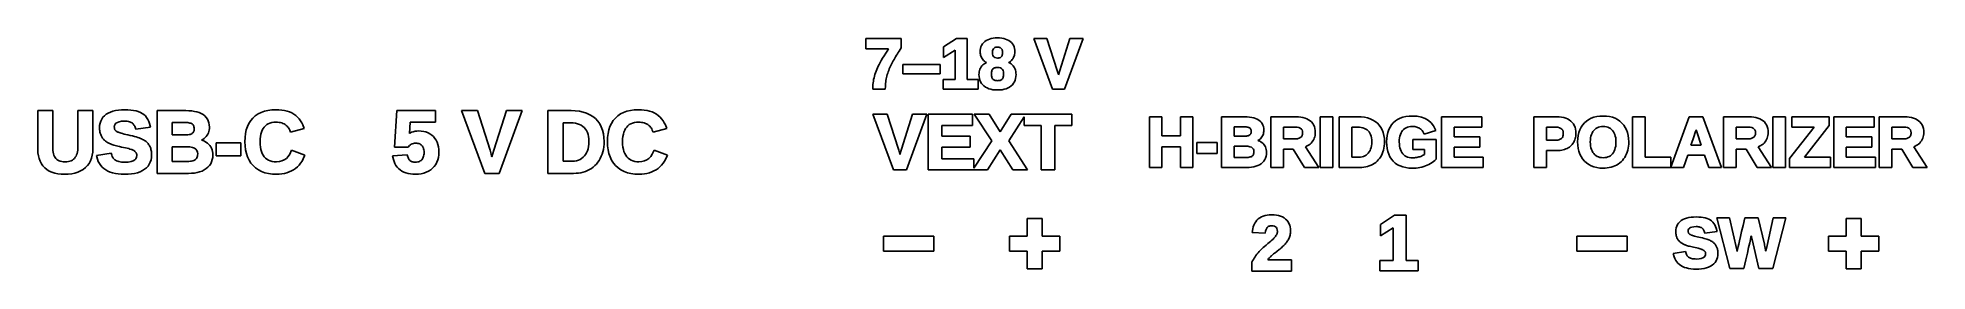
# Model space of a CAD drawing. Header units: metres. Extents: x -167.2 to -92.2, y -9.5 to -0.2.
import ezdxf

# ---------------------------------------------------------------- set-up
doc = ezdxf.new("R2010")
doc.units = ezdxf.units.M

msp = doc.modelspace()

# ---------------------------------------------------------------- linework, layer by layer
for p, q in [((-132.926, -0.27278), (-134.329, -0.27278)), ((-134.329, -0.27278), (-134.329, -0.68608)), ((-134.329, -0.68608), (-133.425, -0.68608)), ((-133.456, -0.73228), (-133.534, -0.84799)), ((-133.425, -0.68608), (-133.456, -0.73228)), ((-133.006, -0.76701), (-132.97, -0.70979)), ((-132.97, -0.70979), (-132.926, -0.63969)), ((-132.926, -0.63969), (-132.926, -0.27278)), ((-130.728, -0.27278), (-131.242, -0.6062)), ((-131.242, -0.6062), (-131.242, -1.02327)), ((-131.242, -1.02327), (-130.783, -0.73709)), ((-130.783, -0.73709), (-130.783, -1.90027)), ((-130.302, -0.27278), (-130.728, -0.27278)), ((-130.302, -1.90027), (-130.302, -0.27278)), ((-129.786, -0.72974), (-129.79, -0.79999)), ((-129.775, -0.6629), (-129.786, -0.72974)), ((-129.756, -0.59982), (-129.775, -0.6629)), ((-129.73, -0.54079), (-129.756, -0.59982)), ((-129.696, -0.48614), (-129.73, -0.54079)), ((-129.654, -0.43622), (-129.696, -0.48614)), ((-129.605, -0.39111), (-129.654, -0.43622)), ((-129.55, -0.35153), (-129.605, -0.39111)), ((-129.489, -0.31824), (-129.55, -0.35153)), ((-129.422, -0.29128), (-129.489, -0.31824)), ((-129.351, -0.27052), (-129.422, -0.29128)), ((-129.274, -0.25588), (-129.351, -0.27052)), ((-129.296, -0.7619), (-129.284, -0.71312)), ((-129.284, -0.71312), (-129.264, -0.67624)), ((-129.191, -0.24716), (-129.274, -0.25588)), ((-129.264, -0.67624), (-129.239, -0.64905)), ((-129.239, -0.64905), (-129.205, -0.62913)), ((-129.205, -0.62913), (-129.16, -0.61626)), ((-129.104, -0.24429), (-129.191, -0.24716)), ((-129.16, -0.61626), (-129.103, -0.61157)), ((-129.015, -0.24707), (-129.104, -0.24429)), ((-129.103, -0.61157), (-129.073, -0.61267)), ((-129.073, -0.61267), (-129.045, -0.61597)), ((-129.045, -0.61597), (-129.021, -0.62135)), ((-129.021, -0.62135), (-128.999, -0.62854)), ((-128.931, -0.25555), (-129.015, -0.24707)), ((-128.999, -0.62854), (-128.981, -0.63738)), ((-128.981, -0.63738), (-128.965, -0.6478)), ((-128.965, -0.6478), (-128.951, -0.65978)), ((-128.951, -0.65978), (-128.939, -0.67366)), ((-128.939, -0.67366), (-128.929, -0.69011)), ((-128.853, -0.26981), (-128.931, -0.25555)), ((-128.929, -0.69011), (-128.92, -0.70979)), ((-128.92, -0.70979), (-128.913, -0.73283)), ((-128.913, -0.73283), (-128.908, -0.75931)), ((-128.78, -0.28998), (-128.853, -0.26981)), ((-128.713, -0.31622), (-128.78, -0.28998)), ((-128.652, -0.34866), (-128.713, -0.31622)), ((-128.596, -0.38736), (-128.652, -0.34866)), ((-128.547, -0.43191), (-128.596, -0.38736)), ((-128.505, -0.48189), (-128.547, -0.43191)), ((-128.471, -0.53705), (-128.505, -0.48189)), ((-128.444, -0.59706), (-128.471, -0.53705)), ((-128.426, -0.66155), (-128.444, -0.59706)), ((-128.415, -0.73018), (-128.426, -0.66155)), ((-128.411, -0.80275), (-128.415, -0.73018)), ((-127.137, -0.27278), (-127.663, -0.27278)), ((-127.663, -0.27278), (-126.92, -2.28374)), ((-126.733, -1.53534), (-127.137, -0.27278)), ((-126.227, -0.27278), (-126.63, -1.53575)), ((-126.445, -2.28374), (-125.705, -0.27278)), ((-125.705, -0.27278), (-126.227, -0.27278)), ((-133.896, -1.49519), (-133.922, -1.56143)), ((-133.867, -1.42871), (-133.896, -1.49519)), ((-133.836, -1.36192), (-133.867, -1.42871)), ((-133.803, -1.29474), (-133.836, -1.36192)), ((-133.765, -1.22287), (-133.803, -1.29474)), ((-133.719, -1.14224), (-133.765, -1.22287)), ((-133.665, -1.05293), (-133.719, -1.14224)), ((-133.603, -0.95488), (-133.665, -1.05293)), ((-133.534, -0.84799), (-133.603, -0.95488)), ((-133.419, -1.53351), (-133.397, -1.47874)), ((-133.397, -1.47874), (-133.374, -1.42503)), ((-133.374, -1.42503), (-133.349, -1.36986)), ((-133.349, -1.36986), (-133.324, -1.31642)), ((-133.324, -1.31642), (-133.296, -1.26178)), ((-133.296, -1.26178), (-133.268, -1.20804)), ((-133.268, -1.20804), (-133.239, -1.15396)), ((-133.239, -1.15396), (-133.208, -1.09935)), ((-133.208, -1.09935), (-133.176, -1.04526)), ((-133.176, -1.04526), (-133.144, -0.99095)), ((-133.144, -0.99095), (-133.11, -0.93571)), ((-133.11, -0.93571), (-133.076, -0.87999)), ((-133.076, -0.87999), (-133.041, -0.82376)), ((-133.041, -0.82376), (-133.006, -0.76701)), ((-131.381, -1.30081), (-132.856, -1.30081)), ((-132.856, -1.30081), (-132.856, -1.67613)), ((-131.381, -1.67613), (-131.381, -1.30081)), ((-129.797, -1.48888), (-129.813, -1.53784)), ((-129.775, -1.44232), (-129.797, -1.48888)), ((-129.79, -0.79999), (-129.788, -0.84853)), ((-129.788, -0.84853), (-129.781, -0.89552)), ((-129.781, -0.89552), (-129.771, -0.9411)), ((-129.748, -1.39839), (-129.775, -1.44232)), ((-129.771, -0.9411), (-129.755, -0.98514)), ((-129.755, -0.98514), (-129.736, -1.0275)), ((-129.717, -1.35721), (-129.748, -1.39839)), ((-129.736, -1.0275), (-129.712, -1.06802)), ((-129.682, -1.3195), (-129.717, -1.35721)), ((-129.712, -1.06802), (-129.684, -1.10672)), ((-129.684, -1.10672), (-129.653, -1.14267)), ((-129.643, -1.28604), (-129.682, -1.3195)), ((-129.653, -1.14267), (-129.618, -1.17494)), ((-129.601, -1.25694), (-129.643, -1.28604)), ((-129.618, -1.17494), (-129.581, -1.2034)), ((-129.556, -1.23224), (-129.601, -1.25694)), ((-129.581, -1.2034), (-129.543, -1.22668)), ((-129.543, -1.22668), (-129.556, -1.23224)), ((-129.311, -1.51741), (-129.298, -1.49608)), ((-129.301, -0.82326), (-129.296, -0.7619)), ((-129.296, -0.88814), (-129.301, -0.82326)), ((-129.298, -1.49608), (-129.282, -1.47734)), ((-129.283, -0.93985), (-129.296, -0.88814)), ((-129.263, -0.97913), (-129.283, -0.93985)), ((-129.282, -1.47734), (-129.265, -1.46107)), ((-129.265, -1.46107), (-129.245, -1.44733)), ((-129.237, -1.00792), (-129.263, -0.97913)), ((-129.245, -1.44733), (-129.223, -1.43582)), ((-129.203, -1.02881), (-129.237, -1.00792)), ((-129.223, -1.43582), (-129.199, -1.42671)), ((-129.158, -1.04224), (-129.203, -1.02881)), ((-129.199, -1.42671), (-129.171, -1.41998)), ((-129.171, -1.41998), (-129.14, -1.41585)), ((-129.1, -1.04712), (-129.158, -1.04224)), ((-129.14, -1.41585), (-129.107, -1.41444)), ((-129.107, -1.41444), (-129.036, -1.41997)), ((-129.071, -1.04602), (-129.1, -1.04712)), ((-129.044, -1.04268), (-129.071, -1.04602)), ((-129.019, -1.03728), (-129.044, -1.04268)), ((-129.036, -1.41997), (-128.979, -1.43546)), ((-128.998, -1.03006), (-129.019, -1.03728)), ((-128.98, -1.02121), (-128.998, -1.03006)), ((-128.964, -1.0107), (-128.98, -1.02121)), ((-128.979, -1.43546), (-128.936, -1.45966)), ((-128.951, -0.99872), (-128.964, -1.0107)), ((-128.939, -0.98477), (-128.951, -0.99872)), ((-128.929, -0.96754), (-128.939, -0.98477)), ((-128.936, -1.45966), (-128.903, -1.49254)), ((-128.92, -0.94681), (-128.929, -0.96754)), ((-128.913, -0.92191), (-128.92, -0.94681)), ((-128.908, -0.89307), (-128.913, -0.92191)), ((-128.908, -0.75931), (-128.904, -0.78969)), ((-128.904, -0.85994), (-128.908, -0.89307)), ((-128.904, -0.78969), (-128.903, -0.82338)), ((-128.903, -0.82338), (-128.904, -0.85994)), ((-128.903, -1.49254), (-128.879, -1.53629)), ((-128.655, -1.22406), (-128.62, -1.2038)), ((-128.644, -1.22838), (-128.655, -1.22406)), ((-128.598, -1.25237), (-128.644, -1.22838)), ((-128.62, -1.2038), (-128.582, -1.1758)), ((-128.555, -1.28065), (-128.598, -1.25237)), ((-128.582, -1.1758), (-128.548, -1.14386)), ((-128.516, -1.3132), (-128.555, -1.28065)), ((-128.548, -1.14386), (-128.516, -1.10817)), ((-128.516, -1.10817), (-128.488, -1.06978)), ((-128.481, -1.34996), (-128.516, -1.3132)), ((-128.488, -1.06978), (-128.465, -1.02951)), ((-128.449, -1.39047), (-128.481, -1.34996)), ((-128.465, -1.02951), (-128.445, -0.9874)), ((-128.423, -1.43423), (-128.449, -1.39047)), ((-128.445, -0.9874), (-128.43, -0.94353)), ((-128.43, -0.94353), (-128.419, -0.89809)), ((-128.401, -1.48105), (-128.423, -1.43423)), ((-128.419, -0.89809), (-128.413, -0.8512)), ((-128.413, -0.8512), (-128.411, -0.80275)), ((-128.385, -1.5307), (-128.401, -1.48105)), ((-134.05, -2.16396), (-134.052, -2.28374)), ((-134.046, -2.0948), (-134.05, -2.16396)), ((-134.04, -2.02628), (-134.046, -2.0948)), ((-134.03, -1.95834), (-134.04, -2.02628)), ((-134.019, -1.89108), (-134.03, -1.95834)), ((-134.004, -1.82445), (-134.019, -1.89108)), ((-133.987, -1.75856), (-134.004, -1.82445)), ((-133.968, -1.69307), (-133.987, -1.75856)), ((-133.946, -1.62738), (-133.968, -1.69307)), ((-133.922, -1.56143), (-133.946, -1.62738)), ((-133.555, -2.28374), (-133.553, -2.17084)), ((-133.553, -2.17084), (-133.55, -2.1086)), ((-133.55, -2.1086), (-133.545, -2.04796)), ((-133.545, -2.04796), (-133.538, -1.98753)), ((-133.538, -1.98753), (-133.529, -1.92833)), ((-133.529, -1.92833), (-133.519, -1.87073)), ((-133.519, -1.87073), (-133.506, -1.81329)), ((-133.506, -1.81329), (-133.492, -1.75731)), ((-133.492, -1.75731), (-133.475, -1.70015)), ((-133.475, -1.70015), (-133.458, -1.64429)), ((-133.458, -1.64429), (-133.439, -1.5885)), ((-133.439, -1.5885), (-133.419, -1.53351)), ((-132.856, -1.67613), (-131.381, -1.67613)), ((-130.783, -1.90027), (-131.257, -1.90027)), ((-131.257, -1.90027), (-131.257, -2.28374)), ((-129.864, -1.90027), (-130.302, -1.90027)), ((-129.864, -2.28374), (-129.864, -1.90027)), ((-129.832, -1.64252), (-129.835, -1.6982)), ((-129.835, -1.6982), (-129.831, -1.7771)), ((-129.825, -1.58911), (-129.832, -1.64252)), ((-129.831, -1.7771), (-129.819, -1.85179)), ((-129.813, -1.53784), (-129.825, -1.58911)), ((-129.819, -1.85179), (-129.799, -1.92198)), ((-129.799, -1.92198), (-129.771, -1.98738)), ((-129.771, -1.98738), (-129.734, -2.0477)), ((-129.734, -2.0477), (-129.689, -2.10254)), ((-129.689, -2.10254), (-129.637, -2.1517)), ((-129.637, -2.1517), (-129.577, -2.1946)), ((-129.577, -2.1946), (-129.512, -2.23062)), ((-129.512, -2.23062), (-129.44, -2.25986)), ((-129.343, -1.66975), (-129.341, -1.63254)), ((-129.341, -1.7122), (-129.343, -1.66975)), ((-129.341, -1.63254), (-129.337, -1.59892)), ((-129.337, -1.75087), (-129.341, -1.7122)), ((-129.337, -1.59892), (-129.331, -1.56842)), ((-129.331, -1.78513), (-129.337, -1.75087)), ((-129.331, -1.56842), (-129.322, -1.5415)), ((-129.322, -1.81497), (-129.331, -1.78513)), ((-129.322, -1.5415), (-129.311, -1.51741)), ((-129.311, -1.84074), (-129.322, -1.81497)), ((-129.298, -1.8623), (-129.311, -1.84074)), ((-129.283, -1.88065), (-129.298, -1.8623)), ((-129.266, -1.8961), (-129.283, -1.88065)), ((-129.246, -1.90955), (-129.266, -1.8961)), ((-129.223, -1.92085), (-129.246, -1.90955)), ((-129.197, -1.92996), (-129.223, -1.92085)), ((-129.167, -1.93666), (-129.197, -1.92996)), ((-129.133, -1.94087), (-129.167, -1.93666)), ((-129.096, -1.94228), (-129.133, -1.94087)), ((-129.059, -1.94087), (-129.096, -1.94228)), ((-129.026, -1.93671), (-129.059, -1.94087)), ((-128.997, -1.93002), (-129.026, -1.93671)), ((-128.972, -1.92101), (-128.997, -1.93002)), ((-128.95, -1.90996), (-128.972, -1.92101)), ((-128.931, -1.89667), (-128.95, -1.90996)), ((-128.915, -1.88148), (-128.931, -1.89667)), ((-128.901, -1.86328), (-128.915, -1.88148)), ((-128.889, -1.84142), (-128.901, -1.86328)), ((-128.878, -1.81491), (-128.889, -1.84142)), ((-128.879, -1.53629), (-128.864, -1.59311)), ((-128.87, -1.78407), (-128.878, -1.81491)), ((-128.863, -1.74863), (-128.87, -1.78407)), ((-128.864, -1.59311), (-128.858, -1.66528)), ((-128.86, -1.70854), (-128.863, -1.74863)), ((-128.858, -1.66528), (-128.86, -1.70854)), ((-128.755, -2.2596), (-128.683, -2.23022)), ((-128.683, -2.23022), (-128.618, -2.19395)), ((-128.618, -2.19395), (-128.559, -2.15079)), ((-128.559, -2.15079), (-128.507, -2.10135)), ((-128.507, -2.10135), (-128.463, -2.04626)), ((-128.463, -2.04626), (-128.427, -1.98572)), ((-128.427, -1.98572), (-128.399, -1.92006)), ((-128.399, -1.92006), (-128.379, -1.84962)), ((-128.373, -1.58302), (-128.385, -1.5307)), ((-128.379, -1.84962), (-128.367, -1.77467)), ((-128.366, -1.63789), (-128.373, -1.58302)), ((-128.367, -1.77467), (-128.363, -1.69551)), ((-128.363, -1.69551), (-128.366, -1.63789)), ((-126.722, -1.57256), (-126.733, -1.53534)), ((-126.709, -1.61452), (-126.722, -1.57256)), ((-126.696, -1.66136), (-126.709, -1.61452)), ((-126.681, -1.71486), (-126.696, -1.66136)), ((-126.63, -1.53575), (-126.681, -1.71486)), ((-134.052, -2.28374), (-133.555, -2.28374)), ((-131.257, -2.28374), (-129.864, -2.28374)), ((-129.44, -2.25986), (-129.363, -2.28236)), ((-129.363, -2.28236), (-129.281, -2.29828)), ((-129.281, -2.29828), (-129.192, -2.30774)), ((-129.192, -2.30774), (-129.098, -2.31088)), ((-129.098, -2.31088), (-129.004, -2.30772)), ((-129.004, -2.30772), (-128.915, -2.29823)), ((-128.915, -2.29823), (-128.832, -2.28223)), ((-128.832, -2.28223), (-128.755, -2.2596)), ((-126.92, -2.28374), (-126.445, -2.28374)), ((-166.61, -3.12848), (-167.21, -3.12848)), ((-167.21, -3.12848), (-167.21, -4.67313)), ((-166.61, -4.63216), (-166.61, -3.12848)), ((-165.023, -3.12848), (-165.623, -3.12848)), ((-165.623, -3.12848), (-165.623, -4.61508)), ((-165.023, -4.64777), (-165.023, -3.12848)), ((-164.753, -3.71561), (-164.758, -3.80992)), ((-164.737, -3.62607), (-164.753, -3.71561)), ((-164.71, -3.54239), (-164.737, -3.62607)), ((-164.672, -3.46497), (-164.71, -3.54239)), ((-164.623, -3.39423), (-164.672, -3.46497)), ((-164.563, -3.33055), (-164.623, -3.39423)), ((-164.494, -3.27408), (-164.563, -3.33055)), ((-164.414, -3.22522), (-164.494, -3.27408)), ((-164.326, -3.18423), (-164.414, -3.22522)), ((-164.229, -3.15105), (-164.326, -3.18423)), ((-164.124, -3.12544), (-164.229, -3.15105)), ((-164.171, -3.78413), (-164.163, -3.71977)), ((-164.163, -3.71977), (-164.142, -3.66975)), ((-164.142, -3.66975), (-164.105, -3.62877)), ((-164.01, -3.10728), (-164.124, -3.12544)), ((-164.105, -3.62877), (-164.051, -3.59488)), ((-164.051, -3.59488), (-163.977, -3.56905)), ((-163.888, -3.09647), (-164.01, -3.10728)), ((-163.977, -3.56905), (-163.882, -3.55281)), ((-163.757, -3.09286), (-163.888, -3.09647)), ((-163.882, -3.55281), (-163.767, -3.54724)), ((-163.767, -3.54724), (-163.711, -3.54877)), ((-163.632, -3.09576), (-163.757, -3.09286)), ((-163.711, -3.54877), (-163.659, -3.55322)), ((-163.659, -3.55322), (-163.612, -3.56064)), ((-163.516, -3.10449), (-163.632, -3.09576)), ((-163.612, -3.56064), (-163.569, -3.57082)), ((-163.569, -3.57082), (-163.531, -3.58362)), ((-163.531, -3.58362), (-163.497, -3.59891)), ((-163.408, -3.11913), (-163.516, -3.10449)), ((-163.497, -3.59891), (-163.467, -3.6167)), ((-163.467, -3.6167), (-163.441, -3.63699)), ((-163.441, -3.63699), (-163.417, -3.66003)), ((-163.417, -3.66003), (-163.395, -3.68585)), ((-163.309, -3.13976), (-163.408, -3.11913)), ((-163.395, -3.68585), (-163.377, -3.71429)), ((-163.377, -3.71429), (-163.36, -3.74609)), ((-163.36, -3.74609), (-163.347, -3.78098)), ((-163.219, -3.16656), (-163.309, -3.13976)), ((-163.137, -3.19972), (-163.219, -3.16656)), ((-163.063, -3.23946), (-163.137, -3.19972)), ((-162.997, -3.28665), (-163.063, -3.23946)), ((-162.939, -3.342), (-162.997, -3.28665)), ((-162.887, -3.4052), (-162.939, -3.342)), ((-162.843, -3.47597), (-162.887, -3.4052)), ((-162.806, -3.55405), (-162.843, -3.47597)), ((-162.776, -3.63922), (-162.806, -3.55405)), ((-162.74, -3.78336), (-162.776, -3.63922)), ((-161.332, -3.12848), (-162.476, -3.12848)), ((-162.476, -3.12848), (-162.476, -5.61717)), ((-161.876, -4.09143), (-161.876, -3.59976)), ((-161.876, -3.59976), (-161.357, -3.59976)), ((-161.357, -3.59976), (-161.303, -3.6011)), ((-161.209, -3.13164), (-161.332, -3.12848)), ((-161.303, -3.6011), (-161.255, -3.605)), ((-161.255, -3.605), (-161.21, -3.61147)), ((-161.21, -3.61147), (-161.171, -3.62022)), ((-161.094, -3.14117), (-161.209, -3.13164)), ((-161.171, -3.62022), (-161.136, -3.63129)), ((-161.136, -3.63129), (-161.106, -3.64438)), ((-161.106, -3.64438), (-161.08, -3.65919)), ((-160.987, -3.1572), (-161.094, -3.14117)), ((-161.08, -3.65919), (-161.059, -3.67572)), ((-161.059, -3.67572), (-161.041, -3.69476)), ((-161.041, -3.69476), (-161.027, -3.71683)), ((-161.027, -3.71683), (-161.015, -3.74269)), ((-161.015, -3.74269), (-161.007, -3.77278)), ((-160.889, -3.17979), (-160.987, -3.1572)), ((-160.798, -3.20914), (-160.889, -3.17979)), ((-160.716, -3.24541), (-160.798, -3.20914)), ((-160.642, -3.28877), (-160.716, -3.24541)), ((-160.577, -3.33925), (-160.642, -3.28877)), ((-160.522, -3.39676), (-160.577, -3.33925)), ((-160.476, -3.46109), (-160.522, -3.39676)), ((-160.441, -3.53188), (-160.476, -3.46109)), ((-160.416, -3.60864), (-160.441, -3.53188)), ((-160.401, -3.69096), (-160.416, -3.60864)), ((-160.396, -3.77824), (-160.401, -3.69096)), ((-158.827, -3.63646), (-158.885, -3.75992)), ((-158.755, -3.5242), (-158.827, -3.63646)), ((-158.67, -3.42345), (-158.755, -3.5242)), ((-158.573, -3.33522), (-158.67, -3.42345)), ((-158.464, -3.26065), (-158.573, -3.33522)), ((-158.344, -3.19983), (-158.464, -3.26065)), ((-158.213, -3.15279), (-158.344, -3.19983)), ((-158.22, -3.77855), (-158.172, -3.72778)), ((-158.071, -3.11937), (-158.213, -3.15279)), ((-158.172, -3.72778), (-158.117, -3.68503)), ((-158.117, -3.68503), (-158.056, -3.64983)), ((-157.918, -3.09946), (-158.071, -3.11937)), ((-158.056, -3.64983), (-157.989, -3.62231)), ((-157.989, -3.62231), (-157.915, -3.60242)), ((-157.755, -3.09285), (-157.918, -3.09946)), ((-157.915, -3.60242), (-157.833, -3.59032)), ((-157.833, -3.59032), (-157.744, -3.58624)), ((-157.634, -3.09641), (-157.755, -3.09285)), ((-157.744, -3.58624), (-157.686, -3.58829)), ((-157.686, -3.58829), (-157.629, -3.59438)), ((-157.521, -3.10704), (-157.634, -3.09641)), ((-157.629, -3.59438), (-157.576, -3.60442)), ((-157.576, -3.60442), (-157.525, -3.6185)), ((-157.525, -3.6185), (-157.476, -3.63643)), ((-157.413, -3.12486), (-157.521, -3.10704)), ((-157.476, -3.63643), (-157.43, -3.65822)), ((-157.43, -3.65822), (-157.386, -3.68425)), ((-157.311, -3.14993), (-157.413, -3.12486)), ((-157.386, -3.68425), (-157.345, -3.71327)), ((-157.345, -3.71327), (-157.309, -3.74481)), ((-157.215, -3.18234), (-157.311, -3.14993)), ((-157.309, -3.74481), (-157.276, -3.77905)), ((-157.126, -3.22215), (-157.215, -3.18234)), ((-157.043, -3.26936), (-157.126, -3.22215)), ((-156.966, -3.32376), (-157.043, -3.26936)), ((-156.896, -3.38507), (-156.966, -3.32376)), ((-156.833, -3.45326), (-156.896, -3.38507)), ((-156.777, -3.52817), (-156.833, -3.45326)), ((-156.728, -3.60966), (-156.777, -3.52817)), ((-156.686, -3.6976), (-156.728, -3.60966)), ((-156.632, -3.84128), (-156.686, -3.6976)), ((-152.952, -3.12848), (-153.041, -4.57285)), ((-151.419, -3.12848), (-152.952, -3.12848)), ((-152.455, -4.03336), (-152.426, -3.58281)), ((-152.426, -3.58281), (-151.419, -3.58281)), ((-151.419, -3.58281), (-151.419, -3.12848)), ((-149.754, -3.12848), (-150.385, -3.12848)), ((-150.385, -3.12848), (-149.464, -5.61717)), ((-149.251, -4.69788), (-149.754, -3.12848)), ((-148.598, -3.12848), (-149.1, -4.6983)), ((-148.888, -5.61717), (-147.973, -3.12848)), ((-147.973, -3.12848), (-148.598, -3.12848)), ((-146.035, -3.12848), (-146.951, -3.12848)), ((-146.951, -3.12848), (-146.951, -5.61717)), ((-146.351, -5.13065), (-146.351, -3.61502)), ((-146.351, -3.61502), (-146.047, -3.61502)), ((-146.047, -3.61502), (-145.948, -3.61902)), ((-145.865, -3.1348), (-146.035, -3.12848)), ((-145.948, -3.61902), (-145.857, -3.63083)), ((-145.705, -3.15396), (-145.865, -3.1348)), ((-145.857, -3.63083), (-145.774, -3.65027)), ((-145.774, -3.65027), (-145.697, -3.67732)), ((-145.556, -3.18605), (-145.705, -3.15396)), ((-145.697, -3.67732), (-145.628, -3.71164)), ((-145.628, -3.71164), (-145.566, -3.75349)), ((-145.417, -3.2312), (-145.556, -3.18605)), ((-145.29, -3.28955), (-145.417, -3.2312)), ((-145.173, -3.36115), (-145.29, -3.28955)), ((-145.068, -3.44598), (-145.173, -3.36115)), ((-144.976, -3.54317), (-145.068, -3.44598)), ((-144.897, -3.65173), (-144.976, -3.54317)), ((-144.834, -3.77136), (-144.897, -3.65173)), ((-144.431, -3.63646), (-144.489, -3.75992)), ((-144.359, -3.52422), (-144.431, -3.63646)), ((-144.274, -3.42345), (-144.359, -3.52422)), ((-144.177, -3.33522), (-144.274, -3.42345)), ((-144.068, -3.26065), (-144.177, -3.33522)), ((-143.948, -3.19983), (-144.068, -3.26065)), ((-143.817, -3.15279), (-143.948, -3.19983)), ((-143.824, -3.77861), (-143.776, -3.72778)), ((-143.675, -3.11937), (-143.817, -3.15279)), ((-143.776, -3.72778), (-143.721, -3.685)), ((-143.721, -3.685), (-143.66, -3.64984)), ((-143.522, -3.09946), (-143.675, -3.11937)), ((-143.66, -3.64984), (-143.593, -3.62231)), ((-143.593, -3.62231), (-143.519, -3.60242)), ((-143.359, -3.09285), (-143.522, -3.09946)), ((-143.519, -3.60242), (-143.437, -3.59032)), ((-143.437, -3.59032), (-143.348, -3.58624)), ((-143.238, -3.09641), (-143.359, -3.09285)), ((-143.348, -3.58624), (-143.29, -3.58829)), ((-143.29, -3.58829), (-143.233, -3.59438)), ((-143.125, -3.10704), (-143.238, -3.09641)), ((-143.233, -3.59438), (-143.18, -3.60442)), ((-143.18, -3.60442), (-143.129, -3.61847)), ((-143.129, -3.61847), (-143.08, -3.63646)), ((-143.017, -3.12486), (-143.125, -3.10704)), ((-143.08, -3.63646), (-143.034, -3.65826)), ((-143.034, -3.65826), (-142.99, -3.68414)), ((-142.915, -3.14993), (-143.017, -3.12486)), ((-142.99, -3.68414), (-142.949, -3.71326)), ((-142.949, -3.71326), (-142.912, -3.7449)), ((-142.819, -3.18234), (-142.915, -3.14993)), ((-142.912, -3.7449), (-142.88, -3.77905)), ((-142.73, -3.22215), (-142.819, -3.18234)), ((-142.647, -3.26936), (-142.73, -3.22215)), ((-142.57, -3.32376), (-142.647, -3.26936)), ((-142.5, -3.38507), (-142.57, -3.32376)), ((-142.437, -3.45325), (-142.5, -3.38507)), ((-142.381, -3.52815), (-142.437, -3.45325)), ((-142.332, -3.60966), (-142.381, -3.52815)), ((-142.29, -3.6976), (-142.332, -3.60966)), ((-142.236, -3.84128), (-142.29, -3.6976)), ((-133.48, -3.27438), (-134.048, -3.27438)), ((-134.048, -3.27438), (-133.233, -5.47643)), ((-133.036, -4.65968), (-133.48, -3.27438)), ((-132.471, -3.27438), (-132.914, -4.6601)), ((-132.718, -5.47643), (-131.908, -3.27438)), ((-131.908, -3.27438), (-132.471, -3.27438)), ((-130.099, -3.27438), (-131.852, -3.27438)), ((-131.852, -3.27438), (-131.852, -5.47643)), ((-131.312, -4.14265), (-131.312, -3.71452)), ((-131.312, -3.71452), (-130.099, -3.71452)), ((-130.099, -3.71452), (-130.099, -3.27438)), ((-129.435, -3.27438), (-130.022, -3.27438)), ((-130.022, -3.27438), (-129.321, -4.32118)), ((-128.996, -3.97339), (-129.435, -3.27438)), ((-128.556, -3.27438), (-128.996, -3.97339)), ((-128.646, -4.32114), (-128.042, -3.37851)), ((-126.142, -3.27438), (-128.556, -3.27438)), ((-128.042, -3.37851), (-128.042, -3.71452)), ((-128.042, -3.71452), (-127.363, -3.71452)), ((-127.363, -3.71452), (-127.363, -5.47643)), ((-126.823, -5.47643), (-126.823, -3.71452)), ((-126.823, -3.71452), (-126.142, -3.71452)), ((-126.142, -3.71452), (-126.142, -3.27438)), ((-122.57, -3.37279), (-123.07, -3.37279)), ((-123.07, -3.37279), (-123.07, -5.38374)), ((-122.57, -4.13365), (-122.57, -3.37279)), ((-121.337, -3.37279), (-121.838, -3.37279)), ((-121.838, -3.37279), (-121.838, -4.13365)), ((-121.337, -5.38374), (-121.337, -3.37279)), ((-119.283, -3.37279), (-120.208, -3.37279)), ((-120.208, -3.37279), (-120.208, -5.38374)), ((-119.184, -3.37532), (-119.283, -3.37279)), ((-119.091, -3.38301), (-119.184, -3.37532)), ((-119.005, -3.39592), (-119.091, -3.38301)), ((-118.926, -3.41418), (-119.005, -3.39592)), ((-118.852, -3.43796), (-118.926, -3.41418)), ((-118.786, -3.46741), (-118.852, -3.43796)), ((-118.726, -3.50272), (-118.786, -3.46741)), ((-118.672, -3.54395), (-118.726, -3.50272)), ((-118.627, -3.591), (-118.672, -3.54395)), ((-118.59, -3.64371), (-118.627, -3.591)), ((-118.561, -3.70169), (-118.59, -3.64371)), ((-118.54, -3.76445), (-118.561, -3.70169)), ((-117.243, -3.37279), (-118.249, -3.37279)), ((-118.249, -3.37279), (-118.249, -5.38374)), ((-117.146, -3.37589), (-117.243, -3.37279)), ((-117.055, -3.38525), (-117.146, -3.37589)), ((-116.969, -3.40105), (-117.055, -3.38525)), ((-116.889, -3.42336), (-116.969, -3.40105)), ((-116.815, -3.45235), (-116.889, -3.42336)), ((-116.747, -3.4881), (-116.815, -3.45235)), ((-116.685, -3.53072), (-116.747, -3.4881)), ((-116.631, -3.57988), (-116.685, -3.53072)), ((-116.585, -3.63515), (-116.631, -3.57988)), ((-116.547, -3.69629), (-116.585, -3.63515)), ((-116.518, -3.76288), (-116.547, -3.69629)), ((-115.79, -3.37279), (-116.29, -3.37279)), ((-116.29, -3.37279), (-116.29, -5.38374)), ((-115.79, -5.38374), (-115.79, -3.37279)), ((-114.794, -3.37279), (-115.536, -3.37279)), ((-115.536, -3.37279), (-115.536, -5.38374)), ((-114.657, -3.37787), (-114.794, -3.37279)), ((-114.528, -3.3933), (-114.657, -3.37787)), ((-114.408, -3.41917), (-114.528, -3.3933)), ((-114.296, -3.45563), (-114.408, -3.41917)), ((-114.193, -3.50281), (-114.296, -3.45563)), ((-114.098, -3.56073), (-114.193, -3.50281)), ((-114.013, -3.62941), (-114.098, -3.56073)), ((-113.939, -3.70815), (-114.013, -3.62941)), ((-113.875, -3.79608), (-113.939, -3.70815)), ((-113.454, -3.69186), (-113.514, -3.78271)), ((-113.382, -3.61043), (-113.454, -3.69186)), ((-113.301, -3.53928), (-113.382, -3.61043)), ((-113.21, -3.47916), (-113.301, -3.53928)), ((-113.109, -3.43022), (-113.21, -3.47916)), ((-113, -3.39238), (-113.109, -3.43022)), ((-112.883, -3.36555), (-113, -3.39238)), ((-112.756, -3.34956), (-112.883, -3.36555)), ((-112.621, -3.34427), (-112.756, -3.34956)), ((-112.433, -3.35472), (-112.621, -3.34427)), ((-112.264, -3.38652), (-112.433, -3.35472)), ((-112.114, -3.4402), (-112.264, -3.38652)), ((-111.983, -3.51617), (-112.114, -3.4402)), ((-111.873, -3.61443), (-111.983, -3.51617)), ((-111.785, -3.73427), (-111.873, -3.61443)), ((-111.696, -3.92317), (-111.785, -3.73427)), ((-109.865, -3.37279), (-111.467, -3.37279)), ((-111.467, -3.37279), (-111.467, -5.38374)), ((-109.865, -3.78201), (-109.865, -3.37279)), ((-106.891, -3.37279), (-107.801, -3.37279)), ((-107.801, -3.37279), (-107.801, -5.38374)), ((-106.794, -3.3761), (-106.891, -3.37279)), ((-106.702, -3.38622), (-106.794, -3.3761)), ((-106.615, -3.40321), (-106.702, -3.38622)), ((-106.535, -3.42725), (-106.615, -3.40321)), ((-106.461, -3.45845), (-106.535, -3.42725)), ((-106.393, -3.49693), (-106.461, -3.45845)), ((-106.332, -3.54269), (-106.393, -3.49693)), ((-106.278, -3.59514), (-106.332, -3.54269)), ((-106.232, -3.65367), (-106.278, -3.59514)), ((-106.195, -3.71803), (-106.232, -3.65367)), ((-106.166, -3.78789), (-106.195, -3.71803)), ((-105.866, -3.69936), (-105.927, -3.79068)), ((-105.794, -3.61676), (-105.866, -3.69936)), ((-105.712, -3.54413), (-105.794, -3.61676)), ((-105.622, -3.48265), (-105.712, -3.54413)), ((-105.523, -3.4325), (-105.622, -3.48265)), ((-105.416, -3.39369), (-105.523, -3.4325)), ((-105.302, -3.36613), (-105.416, -3.39369)), ((-105.179, -3.3497), (-105.302, -3.36613)), ((-105.049, -3.34427), (-105.179, -3.3497)), ((-104.919, -3.34978), (-105.049, -3.34427)), ((-104.796, -3.36638), (-104.919, -3.34978)), ((-104.682, -3.39421), (-104.796, -3.36638)), ((-104.575, -3.43346), (-104.682, -3.39421)), ((-104.476, -3.48415), (-104.575, -3.43346)), ((-104.385, -3.54623), (-104.476, -3.48415)), ((-104.303, -3.61958), (-104.385, -3.54623)), ((-104.231, -3.70273), (-104.303, -3.61958)), ((-104.171, -3.79424), (-104.231, -3.70273)), ((-103.381, -3.37279), (-103.882, -3.37279)), ((-103.882, -3.37279), (-103.882, -5.38374)), ((-103.381, -4.97452), (-103.381, -3.37279)), ((-101.629, -3.37279), (-102.356, -5.36588)), ((-101.087, -3.37279), (-101.629, -3.37279)), ((-100.356, -5.38374), (-101.087, -3.37279)), ((-99.2599, -3.37279), (-100.266, -3.37279)), ((-100.266, -3.37279), (-100.266, -5.38374)), ((-99.1629, -3.37589), (-99.2599, -3.37279)), ((-99.0711, -3.38525), (-99.1629, -3.37589)), ((-98.9852, -3.40105), (-99.0711, -3.38525)), ((-98.9052, -3.42336), (-98.9852, -3.40105)), ((-98.8312, -3.45235), (-98.9052, -3.42336)), ((-98.7634, -3.4881), (-98.8312, -3.45235)), ((-98.702, -3.53072), (-98.7634, -3.4881)), ((-98.6477, -3.57988), (-98.702, -3.53072)), ((-98.6015, -3.63515), (-98.6477, -3.57988)), ((-98.5637, -3.69629), (-98.6015, -3.63515)), ((-98.5344, -3.76288), (-98.5637, -3.69629)), ((-97.8064, -3.37279), (-98.3065, -3.37279)), ((-98.3065, -3.37279), (-98.3065, -5.38374)), ((-97.8064, -5.38374), (-97.8064, -3.37279)), ((-96.0776, -3.37279), (-97.5529, -3.37279)), ((-97.5529, -3.37279), (-97.5529, -3.78609)), ((-97.0584, -4.97043), (-96.0776, -3.71808)), ((-96.0776, -3.71808), (-96.0776, -3.37279)), ((-94.2931, -3.37279), (-95.8959, -3.37279)), ((-95.8959, -3.37279), (-95.8959, -5.38374)), ((-94.2931, -3.78201), (-94.2931, -3.37279)), ((-93.0809, -3.37279), (-94.0865, -3.37279)), ((-94.0865, -3.37279), (-94.0865, -5.38374)), ((-92.9839, -3.37589), (-93.0809, -3.37279)), ((-92.8921, -3.38525), (-92.9839, -3.37589)), ((-92.8062, -3.40105), (-92.8921, -3.38525)), ((-92.7262, -3.42336), (-92.8062, -3.40105)), ((-92.6522, -3.45235), (-92.7262, -3.42336)), ((-92.5844, -3.4881), (-92.6522, -3.45235)), ((-92.523, -3.53072), (-92.5844, -3.4881)), ((-92.4687, -3.57988), (-92.523, -3.53072)), ((-92.4225, -3.63515), (-92.4687, -3.57988)), ((-92.3846, -3.69629), (-92.4225, -3.63515)), ((-92.3553, -3.76288), (-92.3846, -3.69629)), ((-164.758, -3.80992), (-164.757, -3.84851)), ((-164.757, -3.84851), (-164.755, -3.88513)), ((-164.755, -3.88513), (-164.751, -3.92067)), ((-164.751, -3.92067), (-164.746, -3.95517)), ((-164.746, -3.95517), (-164.74, -3.98862)), ((-164.74, -3.98862), (-164.732, -4.02098)), ((-164.732, -4.02098), (-164.722, -4.05214)), ((-164.722, -4.05214), (-164.711, -4.08202)), ((-164.711, -4.08202), (-164.699, -4.11078)), ((-164.699, -4.11078), (-164.686, -4.13855)), ((-164.686, -4.13855), (-164.672, -4.16527)), ((-164.672, -4.16527), (-164.656, -4.19096)), ((-164.656, -4.19096), (-164.639, -4.21558)), ((-164.639, -4.21558), (-164.621, -4.23906)), ((-164.621, -4.23906), (-164.602, -4.26143)), ((-164.602, -4.26143), (-164.582, -4.28278)), ((-164.582, -4.28278), (-164.561, -4.30315)), ((-164.561, -4.30315), (-164.538, -4.32254)), ((-164.538, -4.32254), (-164.515, -4.34096)), ((-164.515, -4.34096), (-164.49, -4.3584)), ((-164.49, -4.3584), (-164.465, -4.37477)), ((-164.465, -4.37477), (-164.438, -4.39015)), ((-164.438, -4.39015), (-164.412, -4.40482)), ((-164.412, -4.40482), (-164.384, -4.41888)), ((-164.384, -4.41888), (-164.356, -4.43231)), ((-164.356, -4.43231), (-164.326, -4.44516)), ((-164.326, -4.44516), (-164.296, -4.45738)), ((-164.296, -4.45738), (-164.265, -4.46906)), ((-164.265, -4.46906), (-164.231, -4.48094)), ((-164.231, -4.48094), (-164.189, -4.4937)), ((-164.189, -4.4937), (-164.142, -4.50735)), ((-164.17, -3.80399), (-164.171, -3.78413)), ((-164.168, -3.8243), (-164.17, -3.80399)), ((-164.164, -3.84299), (-164.168, -3.8243)), ((-164.159, -3.85991), (-164.164, -3.84299)), ((-164.152, -3.87552), (-164.159, -3.85991)), ((-164.144, -3.88982), (-164.152, -3.87552)), ((-164.134, -3.90327), (-164.144, -3.88982)), ((-164.122, -3.91637), (-164.134, -3.90327)), ((-164.108, -3.92957), (-164.122, -3.91637)), ((-164.093, -3.94223), (-164.108, -3.92957)), ((-164.075, -3.95491), (-164.093, -3.94223)), ((-164.055, -3.96683), (-164.075, -3.95491)), ((-164.033, -3.97859), (-164.055, -3.96683)), ((-164.01, -3.98955), (-164.033, -3.97859)), ((-163.981, -4.00084), (-164.01, -3.98955)), ((-163.945, -4.01323), (-163.981, -4.00084)), ((-163.899, -4.02686), (-163.945, -4.01323)), ((-163.845, -4.04152), (-163.899, -4.02686)), ((-163.783, -4.05711), (-163.845, -4.04152)), ((-163.713, -4.07349), (-163.783, -4.05711)), ((-163.634, -4.09093), (-163.713, -4.07349)), ((-163.54, -4.11157), (-163.634, -4.09093)), ((-163.452, -4.1319), (-163.54, -4.11157)), ((-163.373, -4.15182), (-163.452, -4.1319)), ((-163.302, -4.1714), (-163.373, -4.15182)), ((-163.347, -3.78098), (-163.323, -3.86285)), ((-163.323, -3.86285), (-162.74, -3.78336)), ((-163.238, -4.19061), (-163.302, -4.1714)), ((-163.182, -4.20958), (-163.238, -4.19061)), ((-163.133, -4.22829), (-163.182, -4.20958)), ((-163.09, -4.24725), (-163.133, -4.22829)), ((-163.05, -4.26715), (-163.09, -4.24725)), ((-163.012, -4.28802), (-163.05, -4.26715)), ((-162.976, -4.30995), (-163.012, -4.28802)), ((-162.942, -4.33298), (-162.976, -4.30995)), ((-162.912, -4.3571), (-162.942, -4.33298)), ((-162.883, -4.38229), (-162.912, -4.3571)), ((-162.857, -4.40871), (-162.883, -4.38229)), ((-162.833, -4.43652), (-162.857, -4.40871)), ((-162.81, -4.46579), (-162.833, -4.43652)), ((-162.79, -4.49648), (-162.81, -4.46579)), ((-162.771, -4.52855), (-162.79, -4.49648)), ((-161.353, -4.09143), (-161.876, -4.09143)), ((-161.297, -4.08998), (-161.353, -4.09143)), ((-161.247, -4.08574), (-161.297, -4.08998)), ((-161.202, -4.0788), (-161.247, -4.08574)), ((-161.163, -4.06932), (-161.202, -4.0788)), ((-161.128, -4.05751), (-161.163, -4.06932)), ((-161.099, -4.04362), (-161.128, -4.05751)), ((-161.076, -4.02788), (-161.099, -4.04362)), ((-161.056, -4.01015), (-161.076, -4.02788)), ((-161.039, -3.9902), (-161.056, -4.01015)), ((-161.025, -3.96777), (-161.039, -3.9902)), ((-161.014, -3.94249), (-161.025, -3.96777)), ((-161.006, -3.91408), (-161.014, -3.94249)), ((-161.007, -3.77278), (-161.001, -3.80743)), ((-161.001, -3.88197), (-161.006, -3.91408)), ((-161.001, -3.80743), (-160.999, -3.84641)), ((-160.999, -3.84641), (-161.001, -3.88197)), ((-160.709, -4.2993), (-160.704, -4.2971)), ((-160.662, -4.31396), (-160.709, -4.2993)), ((-160.704, -4.2971), (-160.65, -4.26772)), ((-160.594, -4.34181), (-160.662, -4.31396)), ((-160.65, -4.26772), (-160.602, -4.23395)), ((-160.602, -4.23395), (-160.558, -4.1958)), ((-160.532, -4.37495), (-160.594, -4.34181)), ((-160.558, -4.1958), (-160.52, -4.1535)), ((-160.476, -4.4135), (-160.532, -4.37495)), ((-160.52, -4.1535), (-160.487, -4.10793)), ((-160.487, -4.10793), (-160.459, -4.05956)), ((-160.425, -4.45738), (-160.476, -4.4135)), ((-160.459, -4.05956), (-160.436, -4.00839)), ((-160.436, -4.00839), (-160.418, -3.95459)), ((-160.381, -4.5062), (-160.425, -4.45738)), ((-160.418, -3.95459), (-160.406, -3.89832)), ((-160.406, -3.89832), (-160.398, -3.83965)), ((-160.398, -3.83965), (-160.396, -3.77824)), ((-159.142, -4.41013), (-160.124, -4.41013)), ((-160.124, -4.41013), (-160.124, -4.9238)), ((-159.142, -4.9238), (-159.142, -4.41013)), ((-158.981, -4.19531), (-158.988, -4.36185)), ((-158.988, -4.36185), (-158.981, -4.52823)), ((-158.962, -4.03949), (-158.981, -4.19531)), ((-158.93, -3.89433), (-158.962, -4.03949)), ((-158.885, -3.75992), (-158.93, -3.89433)), ((-158.384, -4.36185), (-158.381, -4.25334)), ((-158.381, -4.47209), (-158.384, -4.36185)), ((-158.381, -4.25334), (-158.37, -4.1535)), ((-158.37, -4.57411), (-158.381, -4.47209)), ((-158.37, -4.1535), (-158.353, -4.06175)), ((-158.353, -4.06175), (-158.33, -3.97868)), ((-158.33, -3.97868), (-158.3, -3.90396)), ((-158.3, -3.90396), (-158.263, -3.8373)), ((-158.263, -3.8373), (-158.22, -3.77855)), ((-157.276, -3.77905), (-157.248, -3.81581)), ((-157.248, -3.81581), (-157.224, -3.8551)), ((-157.224, -3.8551), (-157.203, -3.89752)), ((-157.203, -3.89752), (-157.17, -3.98816)), ((-157.17, -3.98816), (-156.632, -3.84128)), ((-152.43, -4.01776), (-152.455, -4.03336)), ((-152.451, -4.51776), (-152.416, -4.48743)), ((-152.367, -3.98735), (-152.43, -4.01776)), ((-152.416, -4.48743), (-152.378, -4.46266)), ((-152.378, -4.46266), (-152.338, -4.4435)), ((-152.3, -3.96378), (-152.367, -3.98735)), ((-152.338, -4.4435), (-152.295, -4.42982)), ((-152.23, -3.94701), (-152.3, -3.96378)), ((-152.295, -4.42982), (-152.249, -4.42151)), ((-152.249, -4.42151), (-152.2, -4.41867)), ((-152.156, -3.93703), (-152.23, -3.94701)), ((-152.2, -4.41867), (-152.155, -4.42073)), ((-152.08, -3.93372), (-152.156, -3.93703)), ((-152.155, -4.42073), (-152.114, -4.42686)), ((-152.114, -4.42686), (-152.076, -4.43683)), ((-151.98, -3.93825), (-152.08, -3.93372)), ((-152.076, -4.43683), (-152.042, -4.45058)), ((-152.042, -4.45058), (-152.011, -4.46803)), ((-152.011, -4.46803), (-151.983, -4.48929)), ((-151.983, -4.48929), (-151.958, -4.51465)), ((-151.886, -3.95198), (-151.98, -3.93825)), ((-151.797, -3.97502), (-151.886, -3.95198)), ((-151.714, -4.00748), (-151.797, -3.97502)), ((-151.636, -4.04936), (-151.714, -4.00748)), ((-151.564, -4.10056), (-151.636, -4.04936)), ((-151.498, -4.16095), (-151.564, -4.10056)), ((-151.44, -4.22931), (-151.498, -4.16095)), ((-151.391, -4.30437), (-151.44, -4.22931)), ((-151.351, -4.38586), (-151.391, -4.30437)), ((-151.32, -4.47354), (-151.351, -4.38586)), ((-151.298, -4.56723), (-151.32, -4.47354)), ((-145.566, -3.75349), (-145.511, -3.80283)), ((-145.511, -3.80283), (-145.462, -3.85927)), ((-145.462, -3.85927), (-145.421, -3.92281)), ((-145.421, -3.92281), (-145.387, -3.99374)), ((-145.387, -3.99374), (-145.36, -4.07219)), ((-145.36, -4.07219), (-145.34, -4.15857)), ((-145.34, -4.15857), (-145.329, -4.25293)), ((-145.329, -4.45692), (-145.34, -4.55194)), ((-145.329, -4.25293), (-145.325, -4.35504)), ((-145.325, -4.35504), (-145.329, -4.45692)), ((-144.784, -3.90172), (-144.834, -3.77136)), ((-144.749, -4.04253), (-144.784, -3.90172)), ((-144.728, -4.19363), (-144.749, -4.04253)), ((-144.734, -4.56456), (-144.724, -4.46162)), ((-144.721, -4.35468), (-144.728, -4.19363)), ((-144.724, -4.46162), (-144.721, -4.35468)), ((-144.585, -4.1953), (-144.592, -4.36185)), ((-144.592, -4.36185), (-144.585, -4.52823)), ((-144.566, -4.03949), (-144.585, -4.1953)), ((-144.534, -3.89433), (-144.566, -4.03949)), ((-144.489, -3.75992), (-144.534, -3.89433)), ((-143.988, -4.36182), (-143.985, -4.25334)), ((-143.985, -4.47212), (-143.988, -4.36182)), ((-143.985, -4.25334), (-143.974, -4.15341)), ((-143.974, -4.57405), (-143.985, -4.47212)), ((-143.974, -4.15341), (-143.957, -4.06183)), ((-143.957, -4.06183), (-143.934, -3.97865)), ((-143.934, -3.97865), (-143.903, -3.9039)), ((-143.903, -3.9039), (-143.867, -3.83727)), ((-143.867, -3.83727), (-143.824, -3.77861)), ((-142.88, -3.77905), (-142.852, -3.8157)), ((-142.852, -3.8157), (-142.828, -3.85521)), ((-142.828, -3.85521), (-142.807, -3.89754)), ((-142.807, -3.89754), (-142.774, -3.98816)), ((-142.774, -3.98816), (-142.236, -3.84128)), ((-130.19, -4.14265), (-131.312, -4.14265)), ((-130.19, -4.58279), (-130.19, -4.14265)), ((-129.321, -4.32118), (-130.038, -5.40926)), ((-127.914, -5.47643), (-128.646, -4.32114)), ((-121.838, -4.13365), (-122.57, -4.13365)), ((-120.383, -4.39809), (-121.189, -4.39809)), ((-121.189, -4.39809), (-121.189, -4.82904)), ((-120.383, -4.82904), (-120.383, -4.39809)), ((-119.708, -4.14314), (-119.708, -3.76982)), ((-119.708, -3.76982), (-119.303, -3.76982)), ((-119.3, -4.14314), (-119.708, -4.14314)), ((-119.303, -3.76982), (-119.26, -3.77087)), ((-119.256, -4.14198), (-119.3, -4.14314)), ((-119.26, -3.77087), (-119.222, -3.77394)), ((-119.216, -4.13867), (-119.256, -4.14198)), ((-119.222, -3.77394), (-119.187, -3.77902)), ((-119.181, -4.13322), (-119.216, -4.13867)), ((-119.187, -3.77902), (-119.157, -3.78584)), ((-119.15, -4.12581), (-119.181, -4.13322)), ((-119.157, -3.78584), (-119.13, -3.79445)), ((-119.124, -4.11676), (-119.15, -4.12581)), ((-119.13, -3.79445), (-119.106, -3.80446)), ((-119.102, -4.10616), (-119.124, -4.11676)), ((-119.106, -3.80446), (-119.087, -3.81566)), ((-119.084, -4.09441), (-119.102, -4.10616)), ((-119.087, -3.81566), (-119.071, -3.82796)), ((-119.069, -4.08115), (-119.084, -4.09441)), ((-119.071, -3.82796), (-119.058, -3.84195)), ((-119.056, -4.06627), (-119.069, -4.08115)), ((-119.058, -3.84195), (-119.048, -3.85831)), ((-119.046, -4.04955), (-119.056, -4.06627)), ((-119.048, -3.85831), (-119.039, -3.87758)), ((-119.038, -4.03067), (-119.046, -4.04955)), ((-119.039, -3.87758), (-119.032, -3.90039)), ((-119.032, -4.00916), (-119.038, -4.03067)), ((-119.032, -3.90039), (-119.028, -3.92694)), ((-119.028, -3.98453), (-119.032, -4.00916)), ((-119.028, -3.92694), (-119.027, -3.95714)), ((-119.027, -3.95714), (-119.028, -3.98453)), ((-118.758, -4.31705), (-118.732, -4.30269)), ((-118.743, -4.32176), (-118.758, -4.31705)), ((-118.688, -4.34439), (-118.743, -4.32176)), ((-118.732, -4.30269), (-118.693, -4.27505)), ((-118.693, -4.27505), (-118.657, -4.2438)), ((-118.638, -4.3714), (-118.688, -4.34439)), ((-118.657, -4.2438), (-118.625, -4.20914)), ((-118.592, -4.40286), (-118.638, -4.3714)), ((-118.625, -4.20914), (-118.598, -4.17178)), ((-118.598, -4.17178), (-118.575, -4.13219)), ((-118.55, -4.43875), (-118.592, -4.40286)), ((-118.575, -4.13219), (-118.557, -4.09032)), ((-118.557, -4.09032), (-118.542, -4.04633)), ((-118.514, -4.47868), (-118.55, -4.43875)), ((-118.542, -4.04633), (-118.532, -4.00037)), ((-118.528, -3.83159), (-118.54, -3.76445)), ((-118.532, -4.00037), (-118.526, -3.95255)), ((-118.524, -3.90253), (-118.528, -3.83159)), ((-118.526, -3.95255), (-118.524, -3.90253)), ((-118.483, -4.52231), (-118.514, -4.47868)), ((-117.749, -4.24757), (-117.749, -3.78337)), ((-117.749, -3.78337), (-117.288, -3.78337)), ((-117.276, -4.24757), (-117.749, -4.24757)), ((-117.288, -3.78337), (-117.199, -3.78867)), ((-117.233, -4.24611), (-117.276, -4.24757)), ((-117.193, -4.24187), (-117.233, -4.24611)), ((-117.199, -3.78867), (-117.129, -3.80371)), ((-117.158, -4.23502), (-117.193, -4.24187)), ((-117.127, -4.22568), (-117.158, -4.23502)), ((-117.129, -3.80371), (-117.075, -3.82726)), ((-117.099, -4.21391), (-117.127, -4.22568)), ((-117.075, -4.20003), (-117.099, -4.21391)), ((-117.075, -3.82726), (-117.035, -3.8582)), ((-117.053, -4.18387), (-117.075, -4.20003)), ((-117.035, -4.16563), (-117.053, -4.18387)), ((-117.035, -3.8582), (-117.007, -3.89702)), ((-117.02, -4.14552), (-117.035, -4.16563)), ((-117.007, -4.12341), (-117.02, -4.14552)), ((-117.007, -3.89702), (-116.99, -3.94653)), ((-116.997, -4.09886), (-117.007, -4.12341)), ((-116.99, -4.07185), (-116.997, -4.09886)), ((-116.99, -3.94653), (-116.984, -4.01001)), ((-116.985, -4.0416), (-116.99, -4.07185)), ((-116.984, -4.01001), (-116.985, -4.0416)), ((-116.777, -4.51674), (-116.729, -4.48668)), ((-116.729, -4.48668), (-116.684, -4.45212)), ((-116.684, -4.45212), (-116.643, -4.41313)), ((-116.643, -4.41313), (-116.605, -4.3698)), ((-116.605, -4.3698), (-116.572, -4.32301)), ((-116.572, -4.32301), (-116.544, -4.27368)), ((-116.544, -4.27368), (-116.521, -4.22186)), ((-116.521, -4.22186), (-116.504, -4.16771)), ((-116.497, -3.83459), (-116.518, -3.76288)), ((-116.504, -4.16771), (-116.491, -4.11133)), ((-116.485, -3.91115), (-116.497, -3.83459)), ((-116.491, -4.11133), (-116.483, -4.05289)), ((-116.481, -3.9922), (-116.485, -3.91115)), ((-116.483, -4.05289), (-116.481, -3.9922)), ((-115.036, -4.97452), (-115.036, -3.78201)), ((-115.036, -3.78201), (-114.804, -3.78201)), ((-114.804, -3.78201), (-114.725, -3.78519)), ((-114.725, -3.78519), (-114.653, -3.79451)), ((-114.653, -3.79451), (-114.587, -3.80984)), ((-114.587, -3.80984), (-114.528, -3.83102)), ((-114.528, -3.83102), (-114.474, -3.85806)), ((-114.474, -3.85806), (-114.425, -3.89072)), ((-114.425, -3.89072), (-114.381, -3.92926)), ((-114.381, -3.92926), (-114.343, -3.97345)), ((-114.343, -3.97345), (-114.311, -4.02319)), ((-114.311, -4.02319), (-114.284, -4.07869)), ((-114.284, -4.07869), (-114.263, -4.14049)), ((-114.263, -4.14049), (-114.248, -4.20853)), ((-114.248, -4.20853), (-114.239, -4.2832)), ((-114.239, -4.44478), (-114.248, -4.51994)), ((-114.239, -4.2832), (-114.236, -4.36403)), ((-114.236, -4.36403), (-114.239, -4.44478)), ((-113.824, -3.89294), (-113.875, -3.79608)), ((-113.784, -3.99838), (-113.824, -3.89294)), ((-113.755, -4.11212), (-113.784, -3.99838)), ((-113.738, -4.23401), (-113.755, -4.11212)), ((-113.743, -4.53285), (-113.735, -4.44989)), ((-113.733, -4.36366), (-113.738, -4.23401)), ((-113.735, -4.44989), (-113.733, -4.36366)), ((-113.644, -4.23495), (-113.649, -4.36943)), ((-113.649, -4.36943), (-113.644, -4.50475)), ((-113.628, -4.10899), (-113.644, -4.23495)), ((-113.601, -3.99153), (-113.628, -4.10899)), ((-113.563, -3.88271), (-113.601, -3.99153)), ((-113.514, -3.78271), (-113.563, -3.88271)), ((-113.146, -4.36945), (-113.144, -4.28488)), ((-113.143, -4.45544), (-113.146, -4.36945)), ((-113.144, -4.28488), (-113.135, -4.20699)), ((-113.135, -4.53496), (-113.143, -4.45544)), ((-113.135, -4.20699), (-113.121, -4.13541)), ((-113.121, -4.13541), (-113.101, -4.07039)), ((-113.101, -4.07039), (-113.077, -4.01173)), ((-113.077, -4.01173), (-113.047, -3.95918)), ((-113.047, -3.95918), (-113.012, -3.91251)), ((-113.012, -3.91251), (-112.972, -3.87212)), ((-112.972, -3.87212), (-112.928, -3.83801)), ((-112.928, -3.83801), (-112.878, -3.80998)), ((-112.878, -3.80998), (-112.823, -3.78792)), ((-112.823, -3.78792), (-112.762, -3.772)), ((-112.762, -3.772), (-112.695, -3.76231)), ((-112.695, -3.76231), (-112.621, -3.759)), ((-112.621, -3.759), (-112.576, -3.76042)), ((-111.675, -4.27605), (-112.608, -4.27605)), ((-112.608, -4.27605), (-112.608, -4.67169)), ((-112.576, -3.76042), (-112.533, -3.76465)), ((-112.533, -3.76465), (-112.492, -3.77162)), ((-112.492, -3.77162), (-112.453, -3.78139)), ((-112.453, -3.78139), (-112.416, -3.79384)), ((-112.416, -3.79384), (-112.381, -3.80893)), ((-112.381, -3.80893), (-112.347, -3.82671)), ((-112.347, -3.82671), (-112.316, -3.84695)), ((-112.316, -3.84695), (-112.287, -3.8696)), ((-112.287, -3.8696), (-112.261, -3.89481)), ((-112.261, -3.89481), (-112.238, -3.92238)), ((-112.238, -3.92238), (-112.216, -3.95294)), ((-112.216, -3.95294), (-112.197, -3.9861)), ((-112.197, -3.9861), (-112.162, -4.06369)), ((-112.162, -4.06369), (-111.696, -3.92317)), ((-111.675, -5.04999), (-111.675, -4.27605)), ((-110.967, -4.16212), (-110.967, -3.78201)), ((-110.967, -3.78201), (-109.865, -3.78201)), ((-109.947, -4.16212), (-110.967, -4.16212)), ((-109.947, -4.57133), (-109.947, -4.16212)), ((-107.301, -4.30319), (-107.301, -3.78337)), ((-107.301, -3.78337), (-106.939, -3.78337)), ((-106.927, -4.30319), (-107.301, -4.30319)), ((-106.939, -3.78337), (-106.85, -3.78915)), ((-106.884, -4.30162), (-106.927, -4.30319)), ((-106.846, -4.29712), (-106.884, -4.30162)), ((-106.85, -3.78915), (-106.78, -3.80547)), ((-106.811, -4.28972), (-106.846, -4.29712)), ((-106.78, -4.27971), (-106.811, -4.28972)), ((-106.78, -3.80547), (-106.725, -3.83112)), ((-106.752, -4.26698), (-106.78, -4.27971)), ((-106.727, -4.25194), (-106.752, -4.26698)), ((-106.705, -4.23416), (-106.727, -4.25194)), ((-106.725, -3.83112), (-106.685, -3.86516)), ((-106.686, -4.21422), (-106.705, -4.23416)), ((-106.67, -4.19182), (-106.686, -4.21422)), ((-106.685, -3.86516), (-106.656, -3.90875)), ((-106.657, -4.16682), (-106.67, -4.19182)), ((-106.646, -4.13876), (-106.657, -4.16682)), ((-106.656, -3.90875), (-106.638, -3.96465)), ((-106.638, -4.10741), (-106.646, -4.13876)), ((-106.638, -3.96465), (-106.632, -4.0356)), ((-106.633, -4.07271), (-106.638, -4.10741)), ((-106.632, -4.0356), (-106.633, -4.07271)), ((-106.313, -4.50467), (-106.279, -4.46677)), ((-106.279, -4.46677), (-106.248, -4.42596)), ((-106.248, -4.42596), (-106.22, -4.38239)), ((-106.22, -4.38239), (-106.196, -4.33658)), ((-106.196, -4.33658), (-106.175, -4.28906)), ((-106.175, -4.28906), (-106.158, -4.2399)), ((-106.145, -3.86292), (-106.166, -3.78789)), ((-106.158, -4.2399), (-106.145, -4.1891)), ((-106.133, -3.94286), (-106.145, -3.86292)), ((-106.145, -4.1891), (-106.136, -4.13678)), ((-106.136, -4.13678), (-106.131, -4.08296)), ((-106.129, -4.02734), (-106.133, -3.94286)), ((-106.131, -4.08296), (-106.129, -4.02734)), ((-106.058, -4.23793), (-106.063, -4.36945)), ((-106.063, -4.36945), (-106.058, -4.50146)), ((-106.042, -4.11424), (-106.058, -4.23793)), ((-106.058, -4.50146), (-106.042, -4.62589)), ((-106.015, -3.99835), (-106.042, -4.11424)), ((-105.976, -3.89044), (-106.015, -3.99835)), ((-105.927, -3.79068), (-105.976, -3.89044)), ((-105.561, -4.36945), (-105.558, -4.28677)), ((-105.558, -4.45305), (-105.561, -4.36945)), ((-105.558, -4.28677), (-105.549, -4.21013)), ((-105.549, -4.53053), (-105.558, -4.45305)), ((-105.549, -4.21013), (-105.535, -4.13951)), ((-105.535, -4.13951), (-105.516, -4.07484)), ((-105.516, -4.07484), (-105.491, -4.01614)), ((-105.491, -4.01614), (-105.461, -3.96312)), ((-105.461, -3.96312), (-105.426, -3.91551)), ((-105.426, -3.91551), (-105.386, -3.87405)), ((-105.386, -3.87405), (-105.342, -3.83925)), ((-105.342, -3.83925), (-105.294, -3.81067)), ((-105.294, -3.81067), (-105.24, -3.78831)), ((-105.24, -3.78831), (-105.182, -3.77219)), ((-105.182, -3.77219), (-105.118, -3.76234)), ((-105.118, -3.76234), (-105.049, -3.75903)), ((-105.049, -3.75903), (-104.981, -3.76236)), ((-104.981, -3.76236), (-104.918, -3.77223)), ((-104.918, -3.77223), (-104.861, -3.78848)), ((-104.861, -3.78848), (-104.808, -3.81094)), ((-104.808, -3.81094), (-104.76, -3.83978)), ((-104.76, -3.83978), (-104.716, -3.87486)), ((-104.716, -3.87486), (-104.677, -3.9167)), ((-104.677, -3.9167), (-104.641, -3.96466)), ((-104.641, -3.96466), (-104.611, -4.01797)), ((-104.611, -4.01797), (-104.587, -4.07666)), ((-104.587, -4.07666), (-104.567, -4.14113)), ((-104.567, -4.14113), (-104.553, -4.21126)), ((-104.553, -4.21126), (-104.545, -4.28754)), ((-104.545, -4.4556), (-104.553, -4.53516)), ((-104.545, -4.28754), (-104.542, -4.36952)), ((-104.542, -4.36952), (-104.545, -4.4556)), ((-104.121, -3.89389), (-104.171, -3.79424)), ((-104.082, -4.0014), (-104.121, -3.89389)), ((-104.055, -4.11658), (-104.082, -4.0014)), ((-104.039, -4.23926), (-104.055, -4.11658)), ((-104.043, -4.54012), (-104.036, -4.45616)), ((-104.033, -4.36913), (-104.039, -4.23926)), ((-104.036, -4.45616), (-104.033, -4.36913)), ((-101.562, -4.4944), (-101.527, -4.39384)), ((-101.153, -4.4944), (-101.562, -4.4944)), ((-101.527, -4.39384), (-101.478, -4.24992)), ((-101.478, -4.24992), (-101.437, -4.12892)), ((-101.437, -4.12892), (-101.404, -4.03079)), ((-101.404, -4.03079), (-101.378, -3.95552)), ((-101.378, -3.95552), (-101.361, -3.90298)), ((-101.361, -3.90298), (-101.357, -3.89073)), ((-101.357, -3.89073), (-101.319, -4.01079)), ((-101.319, -4.01079), (-101.153, -4.4944)), ((-99.7654, -4.24757), (-99.7654, -3.78337)), ((-99.7654, -3.78337), (-99.3042, -3.78337)), ((-99.2927, -4.24757), (-99.7654, -4.24757)), ((-99.3042, -3.78337), (-99.216, -3.78867)), ((-99.2491, -4.24611), (-99.2927, -4.24757)), ((-99.2098, -4.24187), (-99.2491, -4.24611)), ((-99.216, -3.78867), (-99.1454, -3.80371)), ((-99.1746, -4.23502), (-99.2098, -4.24187)), ((-99.1433, -4.22568), (-99.1746, -4.23502)), ((-99.1454, -3.80371), (-99.0911, -3.82726)), ((-99.1154, -4.21391), (-99.1433, -4.22568)), ((-99.0911, -4.20003), (-99.1154, -4.21391)), ((-99.0911, -3.82726), (-99.0514, -3.8582)), ((-99.0699, -4.18387), (-99.0911, -4.20003)), ((-99.0516, -4.16563), (-99.0699, -4.18387)), ((-99.0362, -4.14552), (-99.0516, -4.16563)), ((-99.0514, -3.8582), (-99.0238, -3.89702)), ((-99.0236, -4.1234), (-99.0362, -4.14552)), ((-99.0238, -3.89702), (-99.0065, -3.94653)), ((-99.0135, -4.09886), (-99.0236, -4.1234)), ((-99.0063, -4.07185), (-99.0135, -4.09886)), ((-99.0065, -3.94653), (-99.0003, -4.01001)), ((-99.0018, -4.0416), (-99.0063, -4.07185)), ((-99.0003, -4.01001), (-99.0018, -4.0416)), ((-98.7932, -4.51674), (-98.745, -4.48668)), ((-98.745, -4.48668), (-98.7003, -4.45212)), ((-98.7003, -4.45212), (-98.6592, -4.41313)), ((-98.6592, -4.41313), (-98.6218, -4.3698)), ((-98.6218, -4.3698), (-98.5888, -4.32301)), ((-98.5888, -4.32301), (-98.5608, -4.27368)), ((-98.5608, -4.27368), (-98.5378, -4.22186)), ((-98.5378, -4.22186), (-98.52, -4.16771)), ((-98.5136, -3.83459), (-98.5344, -3.76288)), ((-98.52, -4.16771), (-98.5074, -4.11133)), ((-98.5013, -3.91115), (-98.5136, -3.83459)), ((-98.5074, -4.11133), (-98.4998, -4.05289)), ((-98.4973, -3.9922), (-98.5013, -3.91115)), ((-98.4998, -4.05289), (-98.4973, -3.9922)), ((-96.6754, -3.78609), (-97.6559, -5.03297)), ((-97.5529, -3.78609), (-96.6754, -3.78609)), ((-95.3958, -4.16212), (-95.3958, -3.78201)), ((-95.3958, -3.78201), (-94.2931, -3.78201)), ((-94.3758, -4.16212), (-95.3958, -4.16212)), ((-94.3758, -4.57133), (-94.3758, -4.16212)), ((-93.5864, -4.24757), (-93.5864, -3.78337)), ((-93.5864, -3.78337), (-93.1252, -3.78337)), ((-93.1137, -4.24757), (-93.5864, -4.24757)), ((-93.1252, -3.78337), (-93.037, -3.78867)), ((-93.0701, -4.24611), (-93.1137, -4.24757)), ((-93.0308, -4.24187), (-93.0701, -4.24611)), ((-93.037, -3.78867), (-92.9663, -3.80371)), ((-92.9956, -4.23502), (-93.0308, -4.24187)), ((-92.9642, -4.22566), (-92.9956, -4.23502)), ((-92.9663, -3.80371), (-92.912, -3.82726)), ((-92.9364, -4.21396), (-92.9642, -4.22566)), ((-92.9121, -4.2), (-92.9364, -4.21396)), ((-92.8908, -4.18385), (-92.9121, -4.2)), ((-92.912, -3.82726), (-92.8724, -3.85822)), ((-92.8726, -4.16563), (-92.8908, -4.18385)), ((-92.8572, -4.14552), (-92.8726, -4.16563)), ((-92.8724, -3.85822), (-92.8448, -3.89703)), ((-92.8445, -4.12341), (-92.8572, -4.14552)), ((-92.8448, -3.89703), (-92.8275, -3.94652)), ((-92.8345, -4.09886), (-92.8445, -4.12341)), ((-92.8273, -4.07181), (-92.8345, -4.09886)), ((-92.8275, -3.94652), (-92.8212, -4.01003)), ((-92.8227, -4.0416), (-92.8273, -4.07181)), ((-92.8212, -4.01003), (-92.8227, -4.0416)), ((-92.6142, -4.51674), (-92.566, -4.48668)), ((-92.566, -4.48668), (-92.5213, -4.45212)), ((-92.5213, -4.45212), (-92.4802, -4.41312)), ((-92.4802, -4.41312), (-92.4428, -4.36978)), ((-92.4428, -4.36978), (-92.4098, -4.32301)), ((-92.4098, -4.32301), (-92.3817, -4.27368)), ((-92.3817, -4.27368), (-92.3588, -4.22186)), ((-92.3588, -4.22186), (-92.341, -4.16771)), ((-92.3346, -3.83459), (-92.3553, -3.76288)), ((-92.341, -4.16771), (-92.3283, -4.11133)), ((-92.3223, -3.91115), (-92.3346, -3.83459)), ((-92.3283, -4.11133), (-92.3208, -4.05289)), ((-92.3183, -3.9922), (-92.3223, -3.91115)), ((-92.3208, -4.05289), (-92.3183, -3.9922)), ((-167.21, -4.67313), (-167.205, -4.80023)), ((-167.205, -4.80023), (-167.188, -4.92046)), ((-167.188, -4.92046), (-167.16, -5.0327)), ((-167.16, -5.0327), (-167.12, -5.13678)), ((-167.12, -5.13678), (-167.069, -5.23245)), ((-167.069, -5.23245), (-167.006, -5.31935)), ((-166.607, -4.70743), (-166.61, -4.63216)), ((-166.599, -4.77585), (-166.607, -4.70743)), ((-166.587, -4.83807), (-166.599, -4.77585)), ((-166.569, -4.89441), (-166.587, -4.83807)), ((-166.547, -4.94484), (-166.569, -4.89441)), ((-166.52, -4.98947), (-166.547, -4.94484)), ((-166.488, -5.02892), (-166.52, -4.98947)), ((-166.452, -5.06302), (-166.488, -5.02892)), ((-166.412, -5.09192), (-166.452, -5.06302)), ((-166.366, -5.11583), (-166.412, -5.09192)), ((-166.315, -5.13467), (-166.366, -5.11583)), ((-166.259, -5.14828), (-166.315, -5.13467)), ((-166.197, -5.15662), (-166.259, -5.14828)), ((-166.129, -5.15942), (-166.197, -5.15662)), ((-166.06, -5.15649), (-166.129, -5.15942)), ((-165.996, -5.14775), (-166.06, -5.15649)), ((-165.937, -5.13341), (-165.996, -5.14775)), ((-165.884, -5.1136), (-165.937, -5.13341)), ((-165.836, -5.08844), (-165.884, -5.1136)), ((-165.793, -5.05791), (-165.836, -5.08844)), ((-165.754, -5.0217), (-165.793, -5.05791)), ((-165.72, -4.9803), (-165.754, -5.0217)), ((-165.691, -4.93379), (-165.72, -4.9803)), ((-165.667, -4.88174), (-165.691, -4.93379)), ((-165.648, -4.82408), (-165.667, -4.88174)), ((-165.634, -4.76086), (-165.648, -4.82408)), ((-165.626, -4.69131), (-165.634, -4.76086)), ((-165.623, -4.61508), (-165.626, -4.69131)), ((-165.241, -5.30809), (-165.174, -5.21878)), ((-165.174, -5.21878), (-165.119, -5.1207)), ((-165.119, -5.1207), (-165.077, -5.01419)), ((-165.077, -5.01419), (-165.047, -4.89958)), ((-165.047, -4.89958), (-165.029, -4.77704)), ((-165.029, -4.77704), (-165.023, -4.64777)), ((-164.302, -4.80888), (-164.883, -4.90471)), ((-164.883, -4.90471), (-164.842, -5.05177)), ((-164.842, -5.05177), (-164.808, -5.14088)), ((-164.808, -5.14088), (-164.765, -5.22324)), ((-164.765, -5.22324), (-164.713, -5.29863)), ((-164.274, -4.90051), (-164.302, -4.80888)), ((-164.256, -4.94386), (-164.274, -4.90051)), ((-164.235, -4.98274), (-164.256, -4.94386)), ((-164.211, -5.01724), (-164.235, -4.98274)), ((-164.183, -5.0479), (-164.211, -5.01724)), ((-164.153, -5.07468), (-164.183, -5.0479)), ((-164.119, -5.09796), (-164.153, -5.07468)), ((-164.142, -4.50735), (-164.088, -4.52196)), ((-164.081, -5.11815), (-164.119, -5.09796)), ((-164.088, -4.52196), (-164.027, -4.53751)), ((-164.038, -5.13559), (-164.081, -5.11815)), ((-163.99, -5.15004), (-164.038, -5.13559)), ((-164.027, -4.53751), (-163.96, -4.55403)), ((-163.938, -5.16144), (-163.99, -5.15004)), ((-163.96, -4.55403), (-163.886, -4.57166)), ((-163.88, -5.16974), (-163.938, -5.16144)), ((-163.886, -4.57166), (-163.802, -4.58925)), ((-163.817, -5.17471), (-163.88, -5.16974)), ((-163.75, -5.17639), (-163.817, -5.17471)), ((-163.802, -4.58925), (-163.726, -4.60585)), ((-163.616, -5.17012), (-163.75, -5.17639)), ((-163.726, -4.60585), (-163.658, -4.6218)), ((-163.658, -4.6218), (-163.599, -4.63689)), ((-163.506, -5.15173), (-163.616, -5.17012)), ((-163.599, -4.63689), (-163.549, -4.65085)), ((-163.549, -4.65085), (-163.507, -4.66406)), ((-163.507, -4.66406), (-163.475, -4.67609)), ((-163.418, -5.12228), (-163.506, -5.15173)), ((-163.475, -4.67609), (-163.447, -4.68814)), ((-163.447, -4.68814), (-163.421, -4.70088)), ((-163.421, -4.70088), (-163.397, -4.71423)), ((-163.355, -5.08339), (-163.418, -5.12228)), ((-163.397, -4.71423), (-163.376, -4.72829)), ((-163.376, -4.72829), (-163.356, -4.74277)), ((-163.356, -4.74277), (-163.339, -4.75797)), ((-163.311, -5.036), (-163.355, -5.08339)), ((-163.339, -4.75797), (-163.324, -4.77327)), ((-163.324, -4.77327), (-163.311, -4.78894)), ((-163.311, -4.78894), (-163.301, -4.80508)), ((-163.286, -4.97862), (-163.311, -5.036)), ((-163.301, -4.80508), (-163.292, -4.82257)), ((-163.292, -4.82257), (-163.285, -4.84143)), ((-163.276, -4.90565), (-163.286, -4.97862)), ((-163.285, -4.84143), (-163.28, -4.86169)), ((-163.28, -4.86169), (-163.277, -4.88387)), ((-163.277, -4.88387), (-163.276, -4.90565)), ((-162.833, -5.32712), (-162.781, -5.25113)), ((-162.781, -5.25113), (-162.741, -5.16789)), ((-162.754, -4.56197), (-162.771, -4.52855)), ((-162.739, -4.59677), (-162.754, -4.56197)), ((-162.741, -5.16789), (-162.712, -5.07791)), ((-162.726, -4.63306), (-162.739, -4.59677)), ((-162.715, -4.67076), (-162.726, -4.63306)), ((-162.706, -4.70981), (-162.715, -4.67076)), ((-162.712, -5.07791), (-162.695, -4.98151)), ((-162.699, -4.75014), (-162.706, -4.70981)), ((-162.694, -4.79176), (-162.699, -4.75014)), ((-162.695, -4.98151), (-162.69, -4.87968)), ((-162.691, -4.83469), (-162.694, -4.79176)), ((-162.69, -4.87968), (-162.691, -4.83469)), ((-161.876, -5.14589), (-161.876, -4.561)), ((-161.876, -4.561), (-161.293, -4.561)), ((-161.274, -5.14589), (-161.876, -5.14589)), ((-161.293, -4.561), (-161.17, -4.5676)), ((-161.21, -5.14417), (-161.274, -5.14589)), ((-161.152, -5.13913), (-161.21, -5.14417)), ((-161.17, -4.5676), (-161.07, -4.58667)), ((-161.1, -5.13081), (-161.152, -5.13913)), ((-161.055, -5.11946), (-161.1, -5.13081)), ((-161.07, -4.58667), (-160.991, -4.61711)), ((-161.015, -5.10526), (-161.055, -5.11946)), ((-160.981, -5.08844), (-161.015, -5.10526)), ((-160.991, -4.61711), (-160.933, -4.65746)), ((-160.952, -5.06909), (-160.981, -5.08844)), ((-160.928, -5.04735), (-160.952, -5.06909)), ((-160.933, -4.65746), (-160.893, -4.7075)), ((-160.908, -5.02261), (-160.928, -5.04735)), ((-160.891, -4.99496), (-160.908, -5.02261)), ((-160.893, -4.7075), (-160.869, -4.7697)), ((-160.878, -4.96371), (-160.891, -4.99496)), ((-160.868, -4.92886), (-160.878, -4.96371)), ((-160.869, -4.7697), (-160.86, -4.84827)), ((-160.862, -4.88982), (-160.868, -4.92886)), ((-160.86, -4.84827), (-160.862, -4.88982)), ((-160.394, -5.3065), (-160.345, -5.23459)), ((-160.343, -4.55946), (-160.381, -4.5062)), ((-160.345, -5.23459), (-160.307, -5.15617)), ((-160.312, -4.61705), (-160.343, -4.55946)), ((-160.289, -4.67868), (-160.312, -4.61705)), ((-160.307, -5.15617), (-160.28, -5.07166)), ((-160.272, -4.74409), (-160.289, -4.67868)), ((-160.28, -5.07166), (-160.264, -4.98141)), ((-160.262, -4.81311), (-160.272, -4.74409)), ((-160.264, -4.98141), (-160.258, -4.88589)), ((-160.258, -4.88589), (-160.262, -4.81311)), ((-160.124, -4.9238), (-159.142, -4.9238)), ((-158.981, -4.52823), (-158.961, -4.68445)), ((-158.961, -4.68445), (-158.928, -4.83052)), ((-158.928, -4.83052), (-158.881, -4.96628)), ((-158.881, -4.96628), (-158.821, -5.09154)), ((-158.821, -5.09154), (-158.747, -5.20601)), ((-158.747, -5.20601), (-158.659, -5.30951)), ((-158.352, -4.66745), (-158.37, -4.57411)), ((-158.328, -4.75272), (-158.352, -4.66745)), ((-158.297, -4.82942), (-158.328, -4.75272)), ((-158.259, -4.89792), (-158.297, -4.82942)), ((-158.215, -4.95876), (-158.259, -4.89792)), ((-158.165, -5.01128), (-158.215, -4.95876)), ((-158.109, -5.05574), (-158.165, -5.01128)), ((-158.047, -5.09204), (-158.109, -5.05574)), ((-157.979, -5.12053), (-158.047, -5.09204)), ((-157.904, -5.14107), (-157.979, -5.12053)), ((-157.822, -5.15352), (-157.904, -5.14107)), ((-157.733, -5.15768), (-157.822, -5.15352)), ((-157.617, -5.14894), (-157.733, -5.15768)), ((-157.513, -5.12328), (-157.617, -5.14894)), ((-157.421, -5.08092), (-157.513, -5.12328)), ((-157.339, -5.02168), (-157.421, -5.08092)), ((-157.266, -4.94481), (-157.339, -5.02168)), ((-157.203, -4.84959), (-157.266, -4.94481)), ((-157.129, -4.69025), (-157.203, -4.84959)), ((-156.6, -4.88989), (-157.129, -4.69025)), ((-156.834, -5.28841), (-156.772, -5.21132)), ((-156.772, -5.21132), (-156.716, -5.12694)), ((-156.716, -5.12694), (-156.666, -5.0354)), ((-156.666, -5.0354), (-156.6, -4.88989)), ((-152.544, -4.87823), (-153.118, -4.92523)), ((-153.118, -4.92523), (-153.088, -5.06779)), ((-153.088, -5.06779), (-153.062, -5.15134)), ((-153.062, -5.15134), (-153.029, -5.22916)), ((-153.041, -4.57285), (-152.502, -4.57285)), ((-153.029, -5.22916), (-152.988, -5.30106)), ((-152.522, -4.95795), (-152.544, -4.87823)), ((-152.509, -4.99243), (-152.522, -4.95795)), ((-152.495, -5.02348), (-152.509, -4.99243)), ((-152.502, -4.57285), (-152.451, -4.51776)), ((-152.478, -5.05087), (-152.495, -5.02348)), ((-152.46, -5.07474), (-152.478, -5.05087)), ((-152.441, -5.09537), (-152.46, -5.07474)), ((-152.419, -5.1133), (-152.441, -5.09537)), ((-152.396, -5.12875), (-152.419, -5.1133)), ((-152.37, -5.14201), (-152.396, -5.12875)), ((-152.343, -5.15295), (-152.37, -5.14201)), ((-152.313, -5.16165), (-152.343, -5.15295)), ((-152.281, -5.16786), (-152.313, -5.16165)), ((-152.247, -5.17169), (-152.281, -5.16786)), ((-152.21, -5.17297), (-152.247, -5.17169)), ((-152.166, -5.17088), (-152.21, -5.17297)), ((-152.124, -5.1647), (-152.166, -5.17088)), ((-152.087, -5.1546), (-152.124, -5.1647)), ((-152.052, -5.14069), (-152.087, -5.1546)), ((-152.02, -5.12289), (-152.052, -5.14069)), ((-151.99, -5.1012), (-152.02, -5.12289)), ((-151.963, -5.07535), (-151.99, -5.1012)), ((-151.939, -5.04591), (-151.963, -5.07535)), ((-151.958, -4.51465), (-151.935, -4.54369)), ((-151.918, -5.01277), (-151.939, -5.04591)), ((-151.935, -4.54369), (-151.915, -4.57558)), ((-151.901, -4.97554), (-151.918, -5.01277)), ((-151.915, -4.57558), (-151.899, -4.61011)), ((-151.888, -4.93407), (-151.901, -4.97554)), ((-151.899, -4.61011), (-151.887, -4.64821)), ((-151.878, -4.88802), (-151.888, -4.93407)), ((-151.887, -4.64821), (-151.878, -4.68932)), ((-151.878, -4.68932), (-151.872, -4.73421)), ((-151.872, -4.83746), (-151.878, -4.88802)), ((-151.872, -4.73421), (-151.87, -4.78224)), ((-151.87, -4.78224), (-151.872, -4.83746)), ((-151.408, -5.26208), (-151.362, -5.17654)), ((-151.362, -5.17654), (-151.326, -5.08453)), ((-151.326, -5.08453), (-151.3, -4.98636)), ((-151.3, -4.98636), (-151.285, -4.88219)), ((-151.285, -4.66675), (-151.298, -4.56723)), ((-151.28, -4.77219), (-151.285, -4.66675)), ((-151.285, -4.88219), (-151.28, -4.77219)), ((-149.237, -4.74426), (-149.251, -4.69788)), ((-149.222, -4.7966), (-149.237, -4.74426)), ((-149.206, -4.8551), (-149.222, -4.7966)), ((-149.188, -4.91977), (-149.206, -4.8551)), ((-149.175, -4.96523), (-149.188, -4.91977)), ((-149.1, -4.6983), (-149.175, -4.96523)), ((-145.978, -5.13065), (-146.351, -5.13065)), ((-145.893, -5.12631), (-145.978, -5.13065)), ((-145.814, -5.11362), (-145.893, -5.12631)), ((-145.742, -5.09273), (-145.814, -5.11362)), ((-145.675, -5.06358), (-145.742, -5.09273)), ((-145.613, -5.02626), (-145.675, -5.06358)), ((-145.555, -4.98045), (-145.613, -5.02626)), ((-145.503, -4.92593), (-145.555, -4.98045)), ((-145.456, -4.8642), (-145.503, -4.92593)), ((-145.416, -4.79591), (-145.456, -4.8642)), ((-145.384, -4.72141), (-145.416, -4.79591)), ((-145.358, -4.64011), (-145.384, -4.72141)), ((-145.34, -4.55194), (-145.358, -4.64011)), ((-145.087, -5.30901), (-145.025, -5.24576)), ((-145.025, -5.24576), (-144.969, -5.17702)), ((-144.969, -5.17702), (-144.918, -5.10287)), ((-144.918, -5.10287), (-144.872, -5.02338)), ((-144.872, -5.02338), (-144.832, -4.93924)), ((-144.832, -4.93924), (-144.798, -4.85121)), ((-144.798, -4.85121), (-144.77, -4.75938)), ((-144.77, -4.75938), (-144.749, -4.66382)), ((-144.749, -4.66382), (-144.734, -4.56456)), ((-144.585, -4.52823), (-144.565, -4.68445)), ((-144.565, -4.68445), (-144.532, -4.83052)), ((-144.532, -4.83052), (-144.485, -4.96626)), ((-144.485, -4.96626), (-144.425, -5.09154)), ((-144.425, -5.09154), (-144.351, -5.20601)), ((-144.351, -5.20601), (-144.263, -5.30951)), ((-143.956, -4.66748), (-143.974, -4.57405)), ((-143.932, -4.75272), (-143.956, -4.66748)), ((-143.901, -4.82936), (-143.932, -4.75272)), ((-143.863, -4.89796), (-143.901, -4.82936)), ((-143.819, -4.95876), (-143.863, -4.89796)), ((-143.769, -5.01128), (-143.819, -4.95876)), ((-143.713, -5.05576), (-143.769, -5.01128)), ((-143.651, -5.09207), (-143.713, -5.05576)), ((-143.583, -5.12051), (-143.651, -5.09207)), ((-143.508, -5.14107), (-143.583, -5.12051)), ((-143.425, -5.15352), (-143.508, -5.14107)), ((-143.337, -5.15768), (-143.425, -5.15352)), ((-143.221, -5.14894), (-143.337, -5.15768)), ((-143.117, -5.12328), (-143.221, -5.14894)), ((-143.024, -5.0809), (-143.117, -5.12328)), ((-142.942, -5.02168), (-143.024, -5.0809)), ((-142.87, -4.94481), (-142.942, -5.02168)), ((-142.807, -4.84959), (-142.87, -4.94481)), ((-142.733, -4.69025), (-142.807, -4.84959)), ((-142.204, -4.88989), (-142.733, -4.69025)), ((-142.438, -5.28841), (-142.376, -5.21132)), ((-142.376, -5.21132), (-142.32, -5.12694)), ((-142.32, -5.12694), (-142.27, -5.0354)), ((-142.27, -5.0354), (-142.204, -4.88989)), ((-133.024, -4.70056), (-133.036, -4.65968)), ((-133.01, -4.74666), (-133.024, -4.70056)), ((-132.996, -4.79817), (-133.01, -4.74666)), ((-132.98, -4.85512), (-132.996, -4.79817)), ((-132.974, -4.87431), (-132.98, -4.85512)), ((-132.914, -4.6601), (-132.974, -4.87431)), ((-131.312, -5.03629), (-131.312, -4.58279)), ((-131.312, -4.58279), (-130.19, -4.58279)), ((-130.038, -5.03629), (-131.312, -5.03629)), ((-130.038, -5.40926), (-130.038, -5.03629)), ((-129.496, -5.47643), (-128.996, -4.68317)), ((-128.996, -4.68317), (-128.495, -5.47643)), ((-122.57, -4.56456), (-121.838, -4.56456)), ((-122.57, -5.38374), (-122.57, -4.56456)), ((-121.838, -4.56456), (-121.838, -5.38374)), ((-121.189, -4.82904), (-120.383, -4.82904)), ((-119.708, -4.98671), (-119.708, -4.5388)), ((-119.708, -4.5388), (-119.252, -4.5388)), ((-119.237, -4.98671), (-119.708, -4.98671)), ((-119.252, -4.5388), (-119.155, -4.54402)), ((-119.186, -4.98534), (-119.237, -4.98671)), ((-119.14, -4.98137), (-119.186, -4.98534)), ((-119.155, -4.54402), (-119.076, -4.55898)), ((-119.1, -4.97487), (-119.14, -4.98137)), ((-119.064, -4.96599), (-119.1, -4.97487)), ((-119.076, -4.55898), (-119.015, -4.5826)), ((-119.033, -4.95499), (-119.064, -4.96599)), ((-119.007, -4.94205), (-119.033, -4.95499)), ((-119.015, -4.5826), (-118.971, -4.61333)), ((-118.985, -4.92747), (-119.007, -4.94205)), ((-118.967, -4.91093), (-118.985, -4.92747)), ((-118.971, -4.61333), (-118.941, -4.65105)), ((-118.952, -4.89226), (-118.967, -4.91093)), ((-118.939, -4.87144), (-118.952, -4.89226)), ((-118.941, -4.65105), (-118.922, -4.69818)), ((-118.929, -4.84766), (-118.939, -4.87144)), ((-118.922, -4.82098), (-118.929, -4.84766)), ((-118.922, -4.69818), (-118.916, -4.75893)), ((-118.917, -4.79089), (-118.922, -4.82098)), ((-118.916, -4.75893), (-118.917, -4.79089)), ((-118.694, -5.27274), (-118.63, -5.23175)), ((-118.63, -5.23175), (-118.573, -5.18451)), ((-118.573, -5.18451), (-118.524, -5.13142)), ((-118.524, -5.13142), (-118.484, -5.07269)), ((-118.484, -5.07269), (-118.453, -5.00867)), ((-118.458, -4.56947), (-118.483, -4.52231)), ((-118.439, -4.61987), (-118.458, -4.56947)), ((-118.453, -5.00867), (-118.431, -4.93973)), ((-118.425, -4.67329), (-118.439, -4.61987)), ((-118.431, -4.93973), (-118.418, -4.86629)), ((-118.417, -4.72952), (-118.425, -4.67329)), ((-118.418, -4.86629), (-118.414, -4.78876)), ((-118.414, -4.78876), (-118.417, -4.72952)), ((-117.749, -4.65814), (-117.358, -4.65814)), ((-117.749, -5.38374), (-117.749, -4.65814)), ((-117.358, -4.65814), (-116.914, -5.38374)), ((-116.874, -4.55984), (-116.828, -4.54222)), ((-116.344, -5.38374), (-116.874, -4.55984)), ((-116.828, -4.54222), (-116.777, -4.51674)), ((-114.749, -4.97452), (-115.036, -4.97452)), ((-114.681, -4.97108), (-114.749, -4.97452)), ((-114.619, -4.96111), (-114.681, -4.97108)), ((-114.563, -4.94475), (-114.619, -4.96111)), ((-114.51, -4.92195), (-114.563, -4.94475)), ((-114.462, -4.89279), (-114.51, -4.92195)), ((-114.417, -4.85689), (-114.462, -4.89279)), ((-114.376, -4.8143), (-114.417, -4.85689)), ((-114.339, -4.76582), (-114.376, -4.8143)), ((-114.308, -4.71219), (-114.339, -4.76582)), ((-114.282, -4.65361), (-114.308, -4.71219)), ((-114.262, -4.58957), (-114.282, -4.65361)), ((-114.248, -4.51994), (-114.262, -4.58957)), ((-114.203, -5.26093), (-114.141, -5.22337)), ((-114.141, -5.22337), (-114.083, -5.18121)), ((-114.083, -5.18121), (-114.029, -5.13449)), ((-114.029, -5.13449), (-113.979, -5.08327)), ((-113.979, -5.08327), (-113.933, -5.02763)), ((-113.933, -5.02763), (-113.892, -4.96764)), ((-113.892, -4.96764), (-113.855, -4.90337)), ((-113.855, -4.90337), (-113.822, -4.83534)), ((-113.822, -4.83534), (-113.795, -4.76421)), ((-113.795, -4.76421), (-113.772, -4.69005)), ((-113.772, -4.69005), (-113.755, -4.61292)), ((-113.755, -4.61292), (-113.743, -4.53285)), ((-113.644, -4.50475), (-113.628, -4.63167)), ((-113.628, -4.63167), (-113.601, -4.75023)), ((-113.601, -4.75023), (-113.564, -4.86031)), ((-113.564, -4.86031), (-113.515, -4.9617)), ((-113.515, -4.9617), (-113.455, -5.05417)), ((-113.455, -5.05417), (-113.384, -5.13742)), ((-113.384, -5.13742), (-113.303, -5.21043)), ((-113.303, -5.21043), (-113.213, -5.27216)), ((-113.12, -4.6082), (-113.135, -4.53496)), ((-113.1, -4.67482), (-113.12, -4.6082)), ((-113.074, -4.7352), (-113.1, -4.67482)), ((-113.043, -4.78946), (-113.074, -4.7352)), ((-113.007, -4.83812), (-113.043, -4.78946)), ((-112.966, -4.88019), (-113.007, -4.83812)), ((-112.921, -4.9158), (-112.966, -4.88019)), ((-112.871, -4.94493), (-112.921, -4.9158)), ((-112.816, -4.96767), (-112.871, -4.94493)), ((-112.756, -4.98415), (-112.816, -4.96767)), ((-112.691, -4.99414), (-112.756, -4.98415)), ((-112.619, -4.99756), (-112.691, -4.99414)), ((-112.578, -4.99667), (-112.619, -4.99756)), ((-112.608, -4.67169), (-112.141, -4.67169)), ((-112.536, -4.99403), (-112.578, -4.99667)), ((-112.495, -4.98965), (-112.536, -4.99403)), ((-112.453, -4.98341), (-112.495, -4.98965)), ((-112.413, -4.97557), (-112.453, -4.98341)), ((-112.372, -4.96582), (-112.413, -4.97557)), ((-112.332, -4.95438), (-112.372, -4.96582)), ((-112.294, -4.94159), (-112.332, -4.95438)), ((-112.258, -4.92784), (-112.294, -4.94159)), ((-112.226, -4.91345), (-112.258, -4.92784)), ((-112.196, -4.89819), (-112.226, -4.91345)), ((-112.169, -4.88235), (-112.196, -4.89819)), ((-112.145, -4.86572), (-112.169, -4.88235)), ((-112.141, -4.86235), (-112.145, -4.86572)), ((-112.141, -4.67169), (-112.141, -4.86235)), ((-111.966, -5.26161), (-111.903, -5.22807)), ((-111.903, -5.22807), (-111.844, -5.19148)), ((-111.844, -5.19148), (-111.789, -5.15186)), ((-111.789, -5.15186), (-111.737, -5.10919)), ((-111.737, -5.10919), (-111.675, -5.04999)), ((-110.967, -4.97452), (-110.967, -4.57133)), ((-110.967, -4.57133), (-109.947, -4.57133)), ((-109.809, -4.97452), (-110.967, -4.97452)), ((-109.809, -5.38374), (-109.809, -4.97452)), ((-107.301, -4.71104), (-106.875, -4.71104)), ((-107.301, -5.38374), (-107.301, -4.71104)), ((-106.875, -4.71104), (-106.813, -4.70937)), ((-106.813, -4.70937), (-106.752, -4.70425)), ((-106.752, -4.70425), (-106.693, -4.69571)), ((-106.693, -4.69571), (-106.637, -4.68367)), ((-106.637, -4.68367), (-106.583, -4.66812)), ((-106.583, -4.66812), (-106.531, -4.649)), ((-106.531, -4.649), (-106.481, -4.62634)), ((-106.481, -4.62634), (-106.435, -4.60045)), ((-106.435, -4.60045), (-106.391, -4.57155)), ((-106.391, -4.57155), (-106.35, -4.5396)), ((-106.35, -4.5396), (-106.313, -4.50467)), ((-106.042, -4.62589), (-106.015, -4.74272)), ((-106.015, -4.74272), (-105.976, -4.85184)), ((-105.976, -4.85184), (-105.927, -4.95299)), ((-105.927, -4.95299), (-105.866, -5.04596)), ((-105.866, -5.04596), (-105.794, -5.13051)), ((-105.794, -5.13051), (-105.712, -5.20515)), ((-105.712, -5.20515), (-105.622, -5.26839)), ((-105.535, -4.6024), (-105.549, -4.53053)), ((-105.515, -4.66846), (-105.535, -4.6024)), ((-105.489, -4.72878), (-105.515, -4.66846)), ((-105.458, -4.78362), (-105.489, -4.72878)), ((-105.422, -4.83327), (-105.458, -4.78362)), ((-105.382, -4.87659), (-105.422, -4.83327)), ((-105.337, -4.91302), (-105.382, -4.87659)), ((-105.289, -4.94276), (-105.337, -4.91302)), ((-105.237, -4.9659), (-105.289, -4.94276)), ((-105.18, -4.9826), (-105.237, -4.9659)), ((-105.118, -4.99275), (-105.18, -4.9826)), ((-105.052, -4.99615), (-105.118, -4.99275)), ((-104.983, -4.99281), (-105.052, -4.99615)), ((-104.919, -4.98286), (-104.983, -4.99281)), ((-104.861, -4.96655), (-104.919, -4.98286)), ((-104.808, -4.94395), (-104.861, -4.96655)), ((-104.76, -4.91521), (-104.808, -4.94395)), ((-104.716, -4.87985), (-104.76, -4.91521)), ((-104.676, -4.83789), (-104.716, -4.87985)), ((-104.641, -4.78964), (-104.676, -4.83789)), ((-104.611, -4.73553), (-104.641, -4.78964)), ((-104.587, -4.67506), (-104.611, -4.73553)), ((-104.567, -4.60841), (-104.587, -4.67506)), ((-104.553, -4.53516), (-104.567, -4.60841)), ((-104.515, -5.28473), (-104.451, -5.24614)), ((-104.451, -5.24614), (-104.391, -5.20284)), ((-104.391, -5.20284), (-104.335, -5.15485)), ((-104.335, -5.15485), (-104.284, -5.10225)), ((-104.284, -5.10225), (-104.237, -5.04509)), ((-104.237, -5.04509), (-104.195, -4.98346)), ((-104.195, -4.98346), (-104.157, -4.91747)), ((-104.157, -4.91747), (-104.124, -4.84781)), ((-104.124, -4.84781), (-104.096, -4.77519)), ((-104.096, -4.77519), (-104.074, -4.69966)), ((-104.074, -4.69966), (-104.056, -4.62129)), ((-104.056, -4.62129), (-104.043, -4.54012)), ((-102.356, -4.97452), (-103.381, -4.97452)), ((-102.356, -5.36588), (-102.356, -4.97452)), ((-101.855, -5.38374), (-101.686, -4.89548)), ((-101.686, -4.89548), (-101.029, -4.89548)), ((-101.029, -4.89548), (-100.859, -5.38374)), ((-99.7654, -4.65814), (-99.3742, -4.65814)), ((-99.7654, -5.38374), (-99.7654, -4.65814)), ((-99.3742, -4.65814), (-98.9307, -5.38374)), ((-98.891, -4.55984), (-98.8448, -4.54222)), ((-98.3607, -5.38374), (-98.891, -4.55984)), ((-98.8448, -4.54222), (-98.7932, -4.51674)), ((-97.6559, -5.03297), (-97.6559, -5.38374)), ((-96.022, -4.97043), (-97.0584, -4.97043)), ((-96.022, -5.38374), (-96.022, -4.97043)), ((-95.3958, -4.97452), (-95.3958, -4.57133)), ((-95.3958, -4.57133), (-94.3758, -4.57133)), ((-94.2375, -4.97452), (-95.3958, -4.97452)), ((-94.2375, -5.38374), (-94.2375, -4.97452)), ((-93.5864, -4.65814), (-93.1952, -4.65814)), ((-93.5864, -5.38374), (-93.5864, -4.65814)), ((-93.1952, -4.65814), (-92.7517, -5.38374)), ((-92.712, -4.55984), (-92.6658, -4.54222)), ((-92.1817, -5.38374), (-92.712, -4.55984)), ((-92.6658, -4.54222), (-92.6142, -4.51674)), ((-167.006, -5.31935), (-166.932, -5.39725)), ((-166.932, -5.39725), (-166.847, -5.46526)), ((-166.847, -5.46526), (-166.753, -5.5226)), ((-166.753, -5.5226), (-166.649, -5.56926)), ((-166.649, -5.56926), (-166.536, -5.60527)), ((-166.536, -5.60527), (-166.414, -5.63083)), ((-166.414, -5.63083), (-166.283, -5.64606)), ((-166.283, -5.64606), (-166.143, -5.65111)), ((-166.143, -5.65111), (-165.998, -5.64587)), ((-165.998, -5.64587), (-165.863, -5.63007)), ((-165.863, -5.63007), (-165.736, -5.60358)), ((-165.736, -5.60358), (-165.618, -5.56625)), ((-165.618, -5.56625), (-165.51, -5.51797)), ((-165.51, -5.51797), (-165.41, -5.45868)), ((-165.41, -5.45868), (-165.32, -5.38841)), ((-165.32, -5.38841), (-165.241, -5.30809)), ((-164.713, -5.29863), (-164.654, -5.36679)), ((-164.654, -5.36679), (-164.586, -5.42755)), ((-164.586, -5.42755), (-164.511, -5.4808)), ((-164.511, -5.4808), (-164.427, -5.52658)), ((-164.427, -5.52658), (-164.336, -5.56502)), ((-164.336, -5.56502), (-164.237, -5.59624)), ((-164.237, -5.59624), (-164.13, -5.62036)), ((-164.13, -5.62036), (-164.016, -5.63748)), ((-164.016, -5.63748), (-163.894, -5.64769)), ((-163.894, -5.64769), (-163.764, -5.65109)), ((-163.764, -5.65109), (-163.622, -5.64723)), ((-163.622, -5.64723), (-163.49, -5.63557)), ((-163.49, -5.63557), (-163.367, -5.61604)), ((-163.367, -5.61604), (-163.254, -5.5885)), ((-163.254, -5.5885), (-163.15, -5.55278)), ((-163.15, -5.55278), (-163.055, -5.50874)), ((-163.055, -5.50874), (-162.971, -5.45622)), ((-162.971, -5.45622), (-162.896, -5.39555)), ((-162.896, -5.39555), (-162.833, -5.32712)), ((-162.476, -5.61717), (-161.23, -5.61717)), ((-161.23, -5.61717), (-161.107, -5.61346)), ((-161.107, -5.61346), (-160.991, -5.60223)), ((-160.991, -5.60223), (-160.883, -5.58339)), ((-160.883, -5.58339), (-160.782, -5.55681)), ((-160.782, -5.55681), (-160.688, -5.5224)), ((-160.688, -5.5224), (-160.602, -5.48003)), ((-160.602, -5.48003), (-160.523, -5.4296)), ((-160.523, -5.4296), (-160.453, -5.37157)), ((-160.453, -5.37157), (-160.394, -5.3065)), ((-158.659, -5.30951), (-158.559, -5.40054)), ((-158.559, -5.40054), (-158.448, -5.47754)), ((-158.448, -5.47754), (-158.326, -5.54039)), ((-158.326, -5.54039), (-158.193, -5.58907)), ((-158.193, -5.58907), (-158.05, -5.62364)), ((-158.05, -5.62364), (-157.896, -5.64427)), ((-157.896, -5.64427), (-157.733, -5.65111)), ((-157.733, -5.65111), (-157.623, -5.64754)), ((-157.623, -5.64754), (-157.517, -5.63687)), ((-157.517, -5.63687), (-157.416, -5.619)), ((-157.416, -5.619), (-157.319, -5.59387)), ((-157.319, -5.59387), (-157.226, -5.56151)), ((-157.226, -5.56151), (-157.138, -5.52185)), ((-157.138, -5.52185), (-157.054, -5.47488)), ((-157.054, -5.47488), (-156.975, -5.42033)), ((-156.975, -5.42033), (-156.902, -5.35812)), ((-156.902, -5.35812), (-156.834, -5.28841)), ((-152.988, -5.30106), (-152.939, -5.36684)), ((-152.939, -5.36684), (-152.884, -5.42628)), ((-152.884, -5.42628), (-152.821, -5.47925)), ((-152.821, -5.47925), (-152.751, -5.52531)), ((-152.751, -5.52531), (-152.676, -5.56412)), ((-152.676, -5.56412), (-152.595, -5.59567)), ((-152.595, -5.59567), (-152.508, -5.62007)), ((-152.508, -5.62007), (-152.416, -5.63737)), ((-152.416, -5.63737), (-152.318, -5.64767)), ((-152.318, -5.64767), (-152.215, -5.65111)), ((-152.215, -5.65111), (-152.097, -5.64636)), ((-152.097, -5.64636), (-151.985, -5.63202)), ((-151.985, -5.63202), (-151.881, -5.60794)), ((-151.881, -5.60794), (-151.783, -5.57402)), ((-151.783, -5.57402), (-151.692, -5.53017)), ((-151.692, -5.53017), (-151.608, -5.47639)), ((-151.608, -5.47639), (-151.532, -5.4128)), ((-151.532, -5.4128), (-151.465, -5.34088)), ((-151.465, -5.34088), (-151.408, -5.26208)), ((-149.464, -5.61717), (-148.888, -5.61717)), ((-146.951, -5.61717), (-145.934, -5.61717)), ((-145.934, -5.61717), (-145.835, -5.61412)), ((-145.835, -5.61412), (-145.738, -5.60487)), ((-145.738, -5.60487), (-145.645, -5.58943)), ((-145.645, -5.58943), (-145.555, -5.56775)), ((-145.555, -5.56775), (-145.467, -5.53983)), ((-145.467, -5.53983), (-145.383, -5.50565)), ((-145.383, -5.50565), (-145.302, -5.46521)), ((-145.302, -5.46521), (-145.226, -5.41879)), ((-145.226, -5.41879), (-145.154, -5.3667)), ((-145.154, -5.3667), (-145.087, -5.30901)), ((-144.263, -5.30951), (-144.163, -5.40054)), ((-144.163, -5.40054), (-144.052, -5.47754)), ((-144.052, -5.47754), (-143.93, -5.54039)), ((-143.93, -5.54039), (-143.797, -5.58907)), ((-143.797, -5.58907), (-143.654, -5.62364)), ((-143.654, -5.62364), (-143.5, -5.64427)), ((-143.5, -5.64427), (-143.337, -5.65111)), ((-143.337, -5.65111), (-143.227, -5.64754)), ((-143.227, -5.64754), (-143.121, -5.63687)), ((-143.121, -5.63687), (-143.02, -5.619)), ((-143.02, -5.619), (-142.923, -5.59387)), ((-142.923, -5.59387), (-142.83, -5.56151)), ((-142.83, -5.56151), (-142.742, -5.52185)), ((-142.742, -5.52185), (-142.658, -5.47488)), ((-142.658, -5.47488), (-142.579, -5.42033)), ((-142.579, -5.42033), (-142.506, -5.35812)), ((-142.506, -5.35812), (-142.438, -5.28841)), ((-133.233, -5.47643), (-132.718, -5.47643)), ((-131.852, -5.47643), (-129.496, -5.47643)), ((-128.495, -5.47643), (-127.914, -5.47643)), ((-127.363, -5.47643), (-126.823, -5.47643)), ((-123.07, -5.38374), (-122.57, -5.38374)), ((-121.838, -5.38374), (-121.337, -5.38374)), ((-120.208, -5.38374), (-119.201, -5.38374)), ((-119.201, -5.38374), (-119.103, -5.38075)), ((-119.103, -5.38075), (-119.009, -5.3717)), ((-119.009, -5.3717), (-118.922, -5.35649)), ((-118.922, -5.35649), (-118.84, -5.33499)), ((-118.84, -5.33499), (-118.764, -5.30711)), ((-118.764, -5.30711), (-118.694, -5.27274)), ((-118.249, -5.38374), (-117.749, -5.38374)), ((-116.914, -5.38374), (-116.344, -5.38374)), ((-116.29, -5.38374), (-115.79, -5.38374)), ((-115.536, -5.38374), (-114.713, -5.38374)), ((-114.713, -5.38374), (-114.633, -5.38129)), ((-114.633, -5.38129), (-114.555, -5.37383)), ((-114.555, -5.37383), (-114.48, -5.36136)), ((-114.48, -5.36136), (-114.407, -5.34384)), ((-114.407, -5.34384), (-114.336, -5.32127)), ((-114.336, -5.32127), (-114.268, -5.29364)), ((-114.268, -5.29364), (-114.203, -5.26093)), ((-113.213, -5.27216), (-113.113, -5.32249)), ((-113.113, -5.32249), (-113.005, -5.3614)), ((-113.005, -5.3614), (-112.889, -5.38901)), ((-112.889, -5.38901), (-112.764, -5.40546)), ((-112.764, -5.40546), (-112.631, -5.41087)), ((-112.631, -5.41087), (-112.553, -5.40901)), ((-112.553, -5.40901), (-112.475, -5.40346)), ((-112.475, -5.40346), (-112.399, -5.39415)), ((-112.399, -5.39415), (-112.324, -5.38113)), ((-112.324, -5.38113), (-112.249, -5.3644)), ((-112.249, -5.3644), (-112.176, -5.34392)), ((-112.176, -5.34392), (-112.103, -5.31973)), ((-112.103, -5.31973), (-112.033, -5.29218)), ((-112.033, -5.29218), (-111.966, -5.26161)), ((-111.467, -5.38374), (-109.809, -5.38374)), ((-107.801, -5.38374), (-107.301, -5.38374)), ((-105.622, -5.26839), (-105.523, -5.31999)), ((-105.523, -5.31999), (-105.417, -5.35999)), ((-105.417, -5.35999), (-105.303, -5.38838)), ((-105.303, -5.38838), (-105.181, -5.40529)), ((-105.181, -5.40529), (-105.052, -5.41089)), ((-105.052, -5.41089), (-104.967, -5.40834)), ((-104.967, -5.40834), (-104.884, -5.4007)), ((-104.884, -5.4007), (-104.805, -5.38789)), ((-104.805, -5.38789), (-104.728, -5.36993)), ((-104.728, -5.36993), (-104.654, -5.34676)), ((-104.654, -5.34676), (-104.583, -5.31836)), ((-104.583, -5.31836), (-104.515, -5.28473)), ((-103.882, -5.38374), (-101.855, -5.38374)), ((-100.859, -5.38374), (-100.356, -5.38374)), ((-100.266, -5.38374), (-99.7654, -5.38374)), ((-98.9307, -5.38374), (-98.3607, -5.38374)), ((-98.3065, -5.38374), (-97.8064, -5.38374)), ((-97.6559, -5.38374), (-96.022, -5.38374)), ((-95.8959, -5.38374), (-94.2375, -5.38374)), ((-94.0865, -5.38374), (-93.5864, -5.38374)), ((-92.7517, -5.38374), (-92.1817, -5.38374)), ((-127.325, -7.39999), (-127.925, -7.39999)), ((-127.925, -7.39999), (-127.925, -8.10001)), ((-127.325, -8.10001), (-127.325, -7.39999)), ((-118.798, -7.4751), (-118.845, -7.53215)), ((-118.745, -7.42419), (-118.798, -7.4751)), ((-118.685, -7.37985), (-118.745, -7.42419)), ((-118.62, -7.34245), (-118.685, -7.37985)), ((-118.549, -7.31204), (-118.62, -7.34245)), ((-118.473, -7.2886), (-118.549, -7.31204)), ((-118.392, -7.27199), (-118.473, -7.2886)), ((-118.306, -7.2621), (-118.392, -7.27199)), ((-118.215, -7.25883), (-118.306, -7.2621)), ((-118.117, -7.26212), (-118.215, -7.25883)), ((-118.026, -7.27205), (-118.117, -7.26212)), ((-117.94, -7.28876), (-118.026, -7.27205)), ((-117.861, -7.31236), (-117.94, -7.28876)), ((-117.788, -7.34305), (-117.861, -7.31236)), ((-117.721, -7.38089), (-117.788, -7.34305)), ((-117.66, -7.42589), (-117.721, -7.38089)), ((-117.607, -7.47739), (-117.66, -7.42589)), ((-117.562, -7.53471), (-117.607, -7.47739)), ((-113.334, -7.27438), (-113.896, -7.63885)), ((-112.872, -7.27438), (-113.334, -7.27438)), ((-112.872, -9.06462), (-112.872, -7.27438)), ((-101.95, -7.49109), (-102.006, -7.53711)), ((-101.885, -7.45135), (-101.95, -7.49109)), ((-101.814, -7.41812), (-101.885, -7.45135)), ((-101.735, -7.39122), (-101.814, -7.41812)), ((-101.65, -7.37054), (-101.735, -7.39122)), ((-101.558, -7.3559), (-101.65, -7.37054)), ((-101.46, -7.34718), (-101.558, -7.3559)), ((-101.355, -7.3443), (-101.46, -7.34718)), ((-101.254, -7.34662), (-101.355, -7.3443)), ((-101.161, -7.35365), (-101.254, -7.34662)), ((-101.074, -7.36543), (-101.161, -7.35365)), ((-100.994, -7.38211), (-101.074, -7.36543)), ((-100.921, -7.40379), (-100.994, -7.38211)), ((-100.854, -7.43073), (-100.921, -7.40379)), ((-100.794, -7.46307), (-100.854, -7.43073)), ((-100.741, -7.50159), (-100.794, -7.46307)), ((-100.693, -7.54675), (-100.741, -7.50159)), ((-100.027, -7.37279), (-100.537, -7.37279)), ((-100.537, -7.37279), (-100.019, -9.38374)), ((-99.7417, -8.64639), (-100.027, -7.37279)), ((-99.4234, -7.37279), (-99.4954, -7.68047)), ((-98.8967, -7.37279), (-99.4234, -7.37279)), ((-98.6461, -8.42853), (-98.8967, -7.37279)), ((-98.3024, -7.37279), (-98.5414, -8.47484)), ((-98.3115, -9.38374), (-97.792, -7.37279)), ((-97.792, -7.37279), (-98.3024, -7.37279)), ((-94.8, -7.39999), (-95.4, -7.39999)), ((-95.4, -7.39999), (-95.4, -8.10001)), ((-94.8, -8.10001), (-94.8, -7.39999)), ((-131.625, -8.09999), (-133.625, -8.09999)), ((-133.625, -8.09999), (-133.625, -8.7)), ((-131.625, -8.7), (-131.625, -8.09999)), ((-127.925, -8.10001), (-128.625, -8.10001)), ((-128.625, -8.10001), (-128.625, -8.69998)), ((-126.625, -8.10001), (-127.325, -8.10001)), ((-126.625, -8.69998), (-126.625, -8.10001)), ((-118.967, -7.81763), (-118.989, -7.9554)), ((-118.989, -7.9554), (-118.467, -7.98491)), ((-118.946, -7.73805), (-118.967, -7.81763)), ((-118.919, -7.66386), (-118.946, -7.73805)), ((-118.886, -7.59515), (-118.919, -7.66386)), ((-118.845, -7.53215), (-118.886, -7.59515)), ((-118.467, -7.98491), (-118.453, -7.90282)), ((-118.453, -7.90282), (-118.445, -7.86932)), ((-118.445, -7.86932), (-118.435, -7.8392)), ((-118.435, -7.8392), (-118.423, -7.81248)), ((-118.423, -7.81248), (-118.411, -7.78874)), ((-118.411, -7.78874), (-118.396, -7.76808)), ((-118.396, -7.76808), (-118.381, -7.75069)), ((-118.381, -7.75069), (-118.365, -7.73579)), ((-118.365, -7.73579), (-118.346, -7.72324)), ((-118.346, -7.72324), (-118.325, -7.7128)), ((-118.325, -7.7128), (-118.301, -7.70441)), ((-118.301, -7.70441), (-118.275, -7.69823)), ((-118.275, -7.69823), (-118.245, -7.6944)), ((-118.245, -7.6944), (-118.213, -7.69313)), ((-118.213, -7.69313), (-118.147, -7.69814)), ((-118.16, -8.22147), (-118.203, -8.26263)), ((-118.123, -8.18317), (-118.16, -8.22147)), ((-118.147, -7.69814), (-118.096, -7.71214)), ((-118.091, -8.14786), (-118.123, -8.18317)), ((-118.096, -7.71214), (-118.056, -7.73386)), ((-118.064, -8.11551), (-118.091, -8.14786)), ((-118.043, -8.08514), (-118.064, -8.11551)), ((-118.056, -7.73386), (-118.027, -7.76317)), ((-118.025, -8.05568), (-118.043, -8.08514)), ((-118.027, -7.76317), (-118.005, -7.80222)), ((-118.011, -8.02663), (-118.025, -8.05568)), ((-118, -7.99847), (-118.011, -8.02663)), ((-118.005, -7.80222), (-117.991, -7.85332)), ((-117.992, -7.9709), (-118, -7.99847)), ((-117.987, -7.94417), (-117.992, -7.9709)), ((-117.991, -7.85332), (-117.986, -7.91803)), ((-117.986, -7.91803), (-117.987, -7.94417)), ((-117.525, -7.59767), (-117.562, -7.53471)), ((-117.562, -8.25885), (-117.542, -8.22414)), ((-117.542, -8.22414), (-117.524, -8.18828)), ((-117.497, -7.66592), (-117.525, -7.59767)), ((-117.524, -8.18828), (-117.507, -8.15077)), ((-117.507, -8.15077), (-117.493, -8.11169)), ((-117.477, -7.73914), (-117.497, -7.66592)), ((-117.493, -8.11169), (-117.481, -8.07147)), ((-117.481, -8.07147), (-117.472, -8.03011)), ((-117.465, -7.81708), (-117.477, -7.73914)), ((-117.472, -8.03011), (-117.466, -7.98766)), ((-117.466, -7.98766), (-117.462, -7.94417)), ((-117.461, -7.89919), (-117.465, -7.81708)), ((-117.462, -7.94417), (-117.461, -7.89919)), ((-113.896, -7.63885), (-113.896, -8.08589)), ((-113.896, -8.08589), (-113.392, -7.7711)), ((-113.392, -7.7711), (-113.392, -9.06462)), ((-104.1, -8.09999), (-106.1, -8.09999)), ((-106.1, -8.09999), (-106.1, -8.7)), ((-104.1, -8.7), (-104.1, -8.09999)), ((-102.161, -7.85132), (-102.165, -7.92775)), ((-102.165, -7.92775), (-102.165, -7.95918)), ((-102.165, -7.95918), (-102.163, -7.98889)), ((-102.163, -7.98889), (-102.16, -8.01776)), ((-102.148, -7.77843), (-102.161, -7.85132)), ((-102.16, -8.01776), (-102.156, -8.04584)), ((-102.156, -8.04584), (-102.151, -8.07307)), ((-102.151, -8.07307), (-102.144, -8.09944)), ((-102.126, -7.71016), (-102.148, -7.77843)), ((-102.144, -8.09944), (-102.136, -8.12488)), ((-102.136, -8.12488), (-102.127, -8.14923)), ((-102.127, -8.14923), (-102.118, -8.1727)), ((-102.095, -7.64688), (-102.126, -7.71016)), ((-102.118, -8.1727), (-102.107, -8.19536)), ((-102.107, -8.19536), (-102.095, -8.21721)), ((-102.055, -7.5891), (-102.095, -7.64688)), ((-102.095, -8.21721), (-102.082, -8.2382)), ((-102.082, -8.2382), (-102.069, -8.25835)), ((-102.006, -7.53711), (-102.055, -7.5891)), ((-101.676, -7.90764), (-101.67, -7.85849)), ((-101.675, -7.92253), (-101.676, -7.90764)), ((-101.674, -7.93785), (-101.675, -7.92253)), ((-101.671, -7.95175), (-101.674, -7.93785)), ((-101.667, -7.96443), (-101.671, -7.95175)), ((-101.67, -7.85849), (-101.654, -7.82121)), ((-101.662, -7.97601), (-101.667, -7.96443)), ((-101.656, -7.98637), (-101.662, -7.97601)), ((-101.648, -7.99635), (-101.656, -7.98637)), ((-101.654, -7.82121), (-101.627, -7.79071)), ((-101.64, -8.00612), (-101.648, -7.99635)), ((-101.629, -8.01616), (-101.64, -8.00612)), ((-101.617, -8.02588), (-101.629, -8.01616)), ((-101.627, -7.79071), (-101.586, -7.76498)), ((-101.604, -8.03545), (-101.617, -8.02588)), ((-101.588, -8.04485), (-101.604, -8.03545)), ((-101.571, -8.05394), (-101.588, -8.04485)), ((-101.586, -7.76498), (-101.528, -7.74496)), ((-101.553, -8.06239), (-101.571, -8.05394)), ((-101.531, -8.07132), (-101.553, -8.06239)), ((-101.502, -8.08104), (-101.531, -8.07132)), ((-101.528, -7.74496), (-101.454, -7.73221)), ((-101.465, -8.09186), (-101.502, -8.08104)), ((-101.423, -8.10349), (-101.465, -8.09186)), ((-101.454, -7.73221), (-101.362, -7.7278)), ((-101.373, -8.116), (-101.423, -8.10349)), ((-101.317, -8.12898), (-101.373, -8.116)), ((-101.362, -7.7278), (-101.318, -7.72899)), ((-101.318, -7.72899), (-101.277, -7.73254)), ((-101.254, -8.14297), (-101.317, -8.12898)), ((-101.277, -7.73254), (-101.24, -7.73831)), ((-101.178, -8.1595), (-101.254, -8.14297)), ((-101.24, -7.73831), (-101.207, -7.74629)), ((-101.207, -7.74629), (-101.177, -7.75621)), ((-101.109, -8.1758), (-101.178, -8.1595)), ((-101.177, -7.75621), (-101.151, -7.76799)), ((-101.151, -7.76799), (-101.128, -7.78166)), ((-101.128, -7.78166), (-101.108, -7.79723)), ((-101.045, -8.1918), (-101.109, -8.1758)), ((-101.108, -7.79723), (-101.09, -7.81483)), ((-101.09, -7.81483), (-101.073, -7.83455)), ((-101.073, -7.83455), (-101.059, -7.85645)), ((-101.059, -7.85645), (-101.046, -7.88098)), ((-101.046, -7.88098), (-101.036, -7.90796)), ((-100.988, -8.20752), (-101.045, -8.1918)), ((-101.036, -7.90796), (-101.015, -7.98135)), ((-101.015, -7.98135), (-100.529, -7.9151)), ((-100.936, -8.22296), (-100.988, -8.20752)), ((-100.891, -8.23827), (-100.936, -8.22296)), ((-100.852, -8.25337), (-100.891, -8.23827)), ((-100.65, -7.59833), (-100.693, -7.54675)), ((-100.614, -7.65598), (-100.65, -7.59833)), ((-100.584, -7.71944), (-100.614, -7.65598)), ((-100.56, -7.78853), (-100.584, -7.71944)), ((-100.529, -7.9151), (-100.56, -7.78853)), ((-99.597, -8.11711), (-99.6357, -8.2847)), ((-99.5503, -7.91571), (-99.597, -8.11711)), ((-99.4954, -7.68047), (-99.5503, -7.91571)), ((-99.2312, -8.37587), (-99.2001, -8.24138)), ((-99.2001, -8.24138), (-99.179, -8.14999)), ((-99.179, -8.14999), (-99.1681, -8.1015)), ((-99.1681, -8.1015), (-99.166, -8.09158)), ((-99.166, -8.09158), (-99.1588, -8.12592)), ((-99.1588, -8.12592), (-99.146, -8.18343)), ((-99.146, -8.18343), (-99.1326, -8.2399)), ((-99.1326, -8.2399), (-98.8646, -9.38374)), ((-95.4, -8.10001), (-96.1, -8.10001)), ((-96.1, -8.10001), (-96.1, -8.69998)), ((-94.1, -8.10001), (-94.8, -8.10001)), ((-94.1, -8.69998), (-94.1, -8.10001)), ((-133.625, -8.7), (-131.625, -8.7)), ((-128.625, -8.69998), (-127.925, -8.69998)), ((-127.925, -8.69998), (-127.925, -9.39999)), ((-127.325, -8.69998), (-126.625, -8.69998)), ((-127.325, -9.39999), (-127.325, -8.69998)), ((-118.908, -8.9715), (-118.94, -9.02408)), ((-118.873, -8.91943), (-118.908, -8.9715)), ((-118.836, -8.86787), (-118.873, -8.91943)), ((-118.796, -8.81676), (-118.836, -8.86787)), ((-118.753, -8.7662), (-118.796, -8.81676)), ((-118.707, -8.71574), (-118.753, -8.7662)), ((-118.658, -8.66484), (-118.707, -8.71574)), ((-118.606, -8.61342), (-118.658, -8.66484)), ((-118.551, -8.56146), (-118.606, -8.61342)), ((-118.492, -8.50899), (-118.551, -8.56146)), ((-118.43, -8.45596), (-118.492, -8.50899)), ((-118.366, -8.40265), (-118.43, -8.45596)), ((-118.306, -8.35309), (-118.366, -8.40265)), ((-118.351, -9.02049), (-118.333, -8.99712)), ((-118.333, -8.99712), (-118.313, -8.97377)), ((-118.313, -8.97377), (-118.291, -8.95097)), ((-118.252, -8.30653), (-118.306, -8.35309)), ((-118.291, -8.95097), (-118.266, -8.92722)), ((-118.266, -8.92722), (-118.242, -8.90404)), ((-118.203, -8.26263), (-118.252, -8.30653)), ((-118.242, -8.90404), (-118.215, -8.88)), ((-118.215, -8.88), (-118.189, -8.85641)), ((-118.189, -8.85641), (-118.162, -8.83328)), ((-118.162, -8.83328), (-118.134, -8.80977)), ((-118.134, -8.80977), (-118.104, -8.78587)), ((-118.104, -8.78587), (-118.075, -8.76216)), ((-118.075, -8.76216), (-118.014, -8.71373)), ((-118.014, -8.71373), (-117.921, -8.63969)), ((-117.921, -8.63969), (-117.889, -8.61447)), ((-117.889, -8.61447), (-117.857, -8.58853)), ((-117.857, -8.58853), (-117.826, -8.56186)), ((-117.826, -8.56186), (-117.795, -8.53464)), ((-117.795, -8.53464), (-117.765, -8.50687)), ((-117.765, -8.50687), (-117.736, -8.47856)), ((-117.736, -8.47856), (-117.708, -8.44969)), ((-117.708, -8.44969), (-117.681, -8.42017)), ((-117.681, -8.42017), (-117.654, -8.38965)), ((-117.654, -8.38965), (-117.629, -8.35818)), ((-117.629, -8.35818), (-117.605, -8.32591)), ((-117.605, -8.32591), (-117.583, -8.29277)), ((-117.583, -8.29277), (-117.562, -8.25885)), ((-106.1, -8.7), (-104.1, -8.7)), ((-101.783, -8.71582), (-102.268, -8.79572)), ((-102.268, -8.79572), (-102.232, -8.92456)), ((-102.232, -8.92456), (-102.204, -8.99684)), ((-102.204, -8.99684), (-102.169, -9.06372)), ((-102.069, -8.25835), (-102.054, -8.27757)), ((-102.054, -8.27757), (-102.038, -8.29584)), ((-102.038, -8.29584), (-102.022, -8.31326)), ((-102.022, -8.31326), (-102.004, -8.32993)), ((-102.004, -8.32993), (-101.986, -8.34575)), ((-101.986, -8.34575), (-101.967, -8.36081)), ((-101.967, -8.36081), (-101.947, -8.37502)), ((-101.947, -8.37502), (-101.926, -8.38834)), ((-101.926, -8.38834), (-101.905, -8.40082)), ((-101.905, -8.40082), (-101.883, -8.4127)), ((-101.883, -8.4127), (-101.861, -8.42409)), ((-101.861, -8.42409), (-101.838, -8.43497)), ((-101.838, -8.43497), (-101.814, -8.44534)), ((-101.814, -8.44534), (-101.79, -8.45522)), ((-101.79, -8.45522), (-101.765, -8.46466)), ((-101.758, -8.79701), (-101.783, -8.71582)), ((-101.765, -8.46466), (-101.737, -8.47426)), ((-101.744, -8.83073), (-101.758, -8.79701)), ((-101.728, -8.86092), (-101.744, -8.83073)), ((-101.737, -8.47426), (-101.703, -8.48454)), ((-101.71, -8.88766), (-101.728, -8.86092)), ((-101.689, -8.91122), (-101.71, -8.88766)), ((-101.703, -8.48454), (-101.665, -8.49553)), ((-101.665, -8.93188), (-101.689, -8.91122)), ((-101.665, -8.49553), (-101.622, -8.50723)), ((-101.639, -8.9498), (-101.665, -8.93188)), ((-101.61, -8.96541), (-101.639, -8.9498)), ((-101.622, -8.50723), (-101.573, -8.5197)), ((-101.576, -8.97903), (-101.61, -8.96541)), ((-101.539, -8.9903), (-101.576, -8.97903)), ((-101.573, -8.5197), (-101.52, -8.53294)), ((-101.497, -8.99931), (-101.539, -8.9903)), ((-101.52, -8.53294), (-101.46, -8.54709)), ((-101.452, -9.00584), (-101.497, -8.99931)), ((-101.46, -8.54709), (-101.392, -8.56117)), ((-101.392, -8.56117), (-101.332, -8.57442)), ((-101.332, -8.57442), (-101.278, -8.5871)), ((-101.278, -8.5871), (-101.231, -8.59918)), ((-101.156, -8.99165), (-101.243, -9.00613)), ((-101.231, -8.59918), (-101.191, -8.6102)), ((-101.191, -8.6102), (-101.158, -8.62076)), ((-101.158, -8.62076), (-101.132, -8.63016)), ((-101.088, -8.96872), (-101.156, -8.99165)), ((-101.132, -8.63016), (-101.11, -8.63962)), ((-101.11, -8.63962), (-101.09, -8.64951)), ((-101.09, -8.64951), (-101.072, -8.66002)), ((-101.039, -8.93886), (-101.088, -8.96872)), ((-101.072, -8.66002), (-101.055, -8.67079)), ((-101.055, -8.67079), (-101.04, -8.68198)), ((-101.04, -8.68198), (-101.027, -8.69368)), ((-101.006, -8.90327), (-101.039, -8.93886)), ((-101.027, -8.69368), (-101.015, -8.70529)), ((-101.015, -8.70529), (-101.006, -8.71698)), ((-101.006, -8.71698), (-100.998, -8.7291)), ((-100.987, -8.86015), (-101.006, -8.90327)), ((-100.998, -8.7291), (-100.992, -8.74194)), ((-100.992, -8.74194), (-100.987, -8.75601)), ((-100.987, -8.75601), (-100.983, -8.77116)), ((-100.98, -8.80409), (-100.987, -8.86015)), ((-100.983, -8.77116), (-100.981, -8.78799)), ((-100.981, -8.78799), (-100.98, -8.80409)), ((-100.817, -8.26874), (-100.852, -8.25337)), ((-100.784, -8.28484), (-100.817, -8.26874)), ((-100.753, -8.30177), (-100.784, -8.28484)), ((-100.724, -8.31958), (-100.753, -8.30177)), ((-100.697, -8.33832), (-100.724, -8.31958)), ((-100.672, -8.35799), (-100.697, -8.33832)), ((-100.649, -8.37857), (-100.672, -8.35799)), ((-100.627, -8.40016), (-100.649, -8.37857)), ((-100.608, -8.42288), (-100.627, -8.40016)), ((-100.589, -8.44679), (-100.608, -8.42288)), ((-100.572, -8.47186), (-100.589, -8.44679)), ((-100.557, -8.49805), (-100.572, -8.47186)), ((-100.543, -8.52531), (-100.557, -8.49805)), ((-100.531, -8.55371), (-100.543, -8.52531)), ((-100.532, -9.01805), (-100.509, -8.94472)), ((-100.52, -8.58331), (-100.531, -8.55371)), ((-100.511, -8.61406), (-100.52, -8.58331)), ((-100.504, -8.64586), (-100.511, -8.61406)), ((-100.509, -8.94472), (-100.495, -8.86635)), ((-100.498, -8.67867), (-100.504, -8.64586)), ((-100.494, -8.71248), (-100.498, -8.67867)), ((-100.495, -8.86635), (-100.491, -8.78391)), ((-100.491, -8.74728), (-100.494, -8.71248)), ((-100.491, -8.78391), (-100.491, -8.74728)), ((-99.7288, -8.7081), (-99.7417, -8.64639)), ((-99.7136, -8.63443), (-99.7288, -8.7081)), ((-99.7032, -8.58484), (-99.7136, -8.63443)), ((-99.6888, -8.51852), (-99.7032, -8.58484)), ((-99.6663, -8.41846), (-99.6888, -8.51852)), ((-99.6357, -8.2847), (-99.6663, -8.41846)), ((-99.3854, -9.03809), (-99.3239, -8.77419)), ((-99.3239, -8.77419), (-99.2725, -8.55345)), ((-99.2725, -8.55345), (-99.2312, -8.37587)), ((-98.637, -8.46758), (-98.6461, -8.42853)), ((-98.6263, -8.51859), (-98.637, -8.46758)), ((-98.614, -8.58102), (-98.6263, -8.51859)), ((-98.6002, -8.65503), (-98.614, -8.58102)), ((-98.5926, -8.69713), (-98.6002, -8.65503)), ((-98.5414, -8.47484), (-98.5926, -8.69713)), ((-96.1, -8.69998), (-95.4, -8.69998)), ((-95.4, -8.69998), (-95.4, -9.39999)), ((-94.8, -8.69998), (-94.1, -8.69998)), ((-94.8, -9.39999), (-94.8, -8.69998)), ((-127.925, -9.39999), (-127.325, -9.39999)), ((-118.968, -9.07712), (-118.999, -9.13988)), ((-118.999, -9.13988), (-118.999, -9.49223)), ((-118.999, -9.49223), (-117.428, -9.49223)), ((-118.94, -9.02408), (-118.968, -9.07712)), ((-118.37, -9.04761), (-118.368, -9.04431)), ((-117.428, -9.04761), (-118.37, -9.04761)), ((-118.368, -9.04431), (-118.351, -9.02049)), ((-117.428, -9.49223), (-117.428, -9.04761)), ((-113.392, -9.06462), (-113.912, -9.06462)), ((-113.912, -9.06462), (-113.912, -9.47643)), ((-113.912, -9.47643), (-112.391, -9.47643)), ((-112.391, -9.06462), (-112.872, -9.06462)), ((-112.391, -9.47643), (-112.391, -9.06462)), ((-102.169, -9.06372), (-102.128, -9.12502)), ((-102.128, -9.12502), (-102.079, -9.18047)), ((-102.079, -9.18047), (-102.024, -9.22989)), ((-102.024, -9.22989), (-101.963, -9.27313)), ((-101.963, -9.27313), (-101.895, -9.31027)), ((-101.895, -9.31027), (-101.821, -9.34142)), ((-101.821, -9.34142), (-101.741, -9.36665)), ((-101.741, -9.36665), (-101.655, -9.38612)), ((-101.655, -9.38612), (-101.563, -9.39993)), ((-101.563, -9.39993), (-101.464, -9.40814)), ((-101.464, -9.40814), (-101.36, -9.41087)), ((-101.402, -9.00978), (-101.452, -9.00584)), ((-101.349, -9.01111), (-101.402, -9.00978)), ((-101.36, -9.41087), (-101.246, -9.40776)), ((-101.243, -9.00613), (-101.349, -9.01111)), ((-101.246, -9.40776), (-101.139, -9.39839)), ((-101.139, -9.39839), (-101.04, -9.38264)), ((-101.04, -9.38264), (-100.949, -9.3604)), ((-100.949, -9.3604), (-100.865, -9.33151)), ((-100.865, -9.33151), (-100.788, -9.29581)), ((-100.788, -9.29581), (-100.72, -9.25313)), ((-100.72, -9.25313), (-100.659, -9.20374)), ((-100.659, -9.20374), (-100.608, -9.14795)), ((-100.608, -9.14795), (-100.565, -9.08592)), ((-100.565, -9.08592), (-100.532, -9.01805)), ((-100.019, -9.38374), (-99.4661, -9.38374)), ((-99.4661, -9.38374), (-99.3854, -9.03809)), ((-98.8646, -9.38374), (-98.3115, -9.38374)), ((-95.4, -9.39999), (-94.8, -9.39999))]:
    msp.add_line(p, q)

doc.saveas('drawing.dxf')
